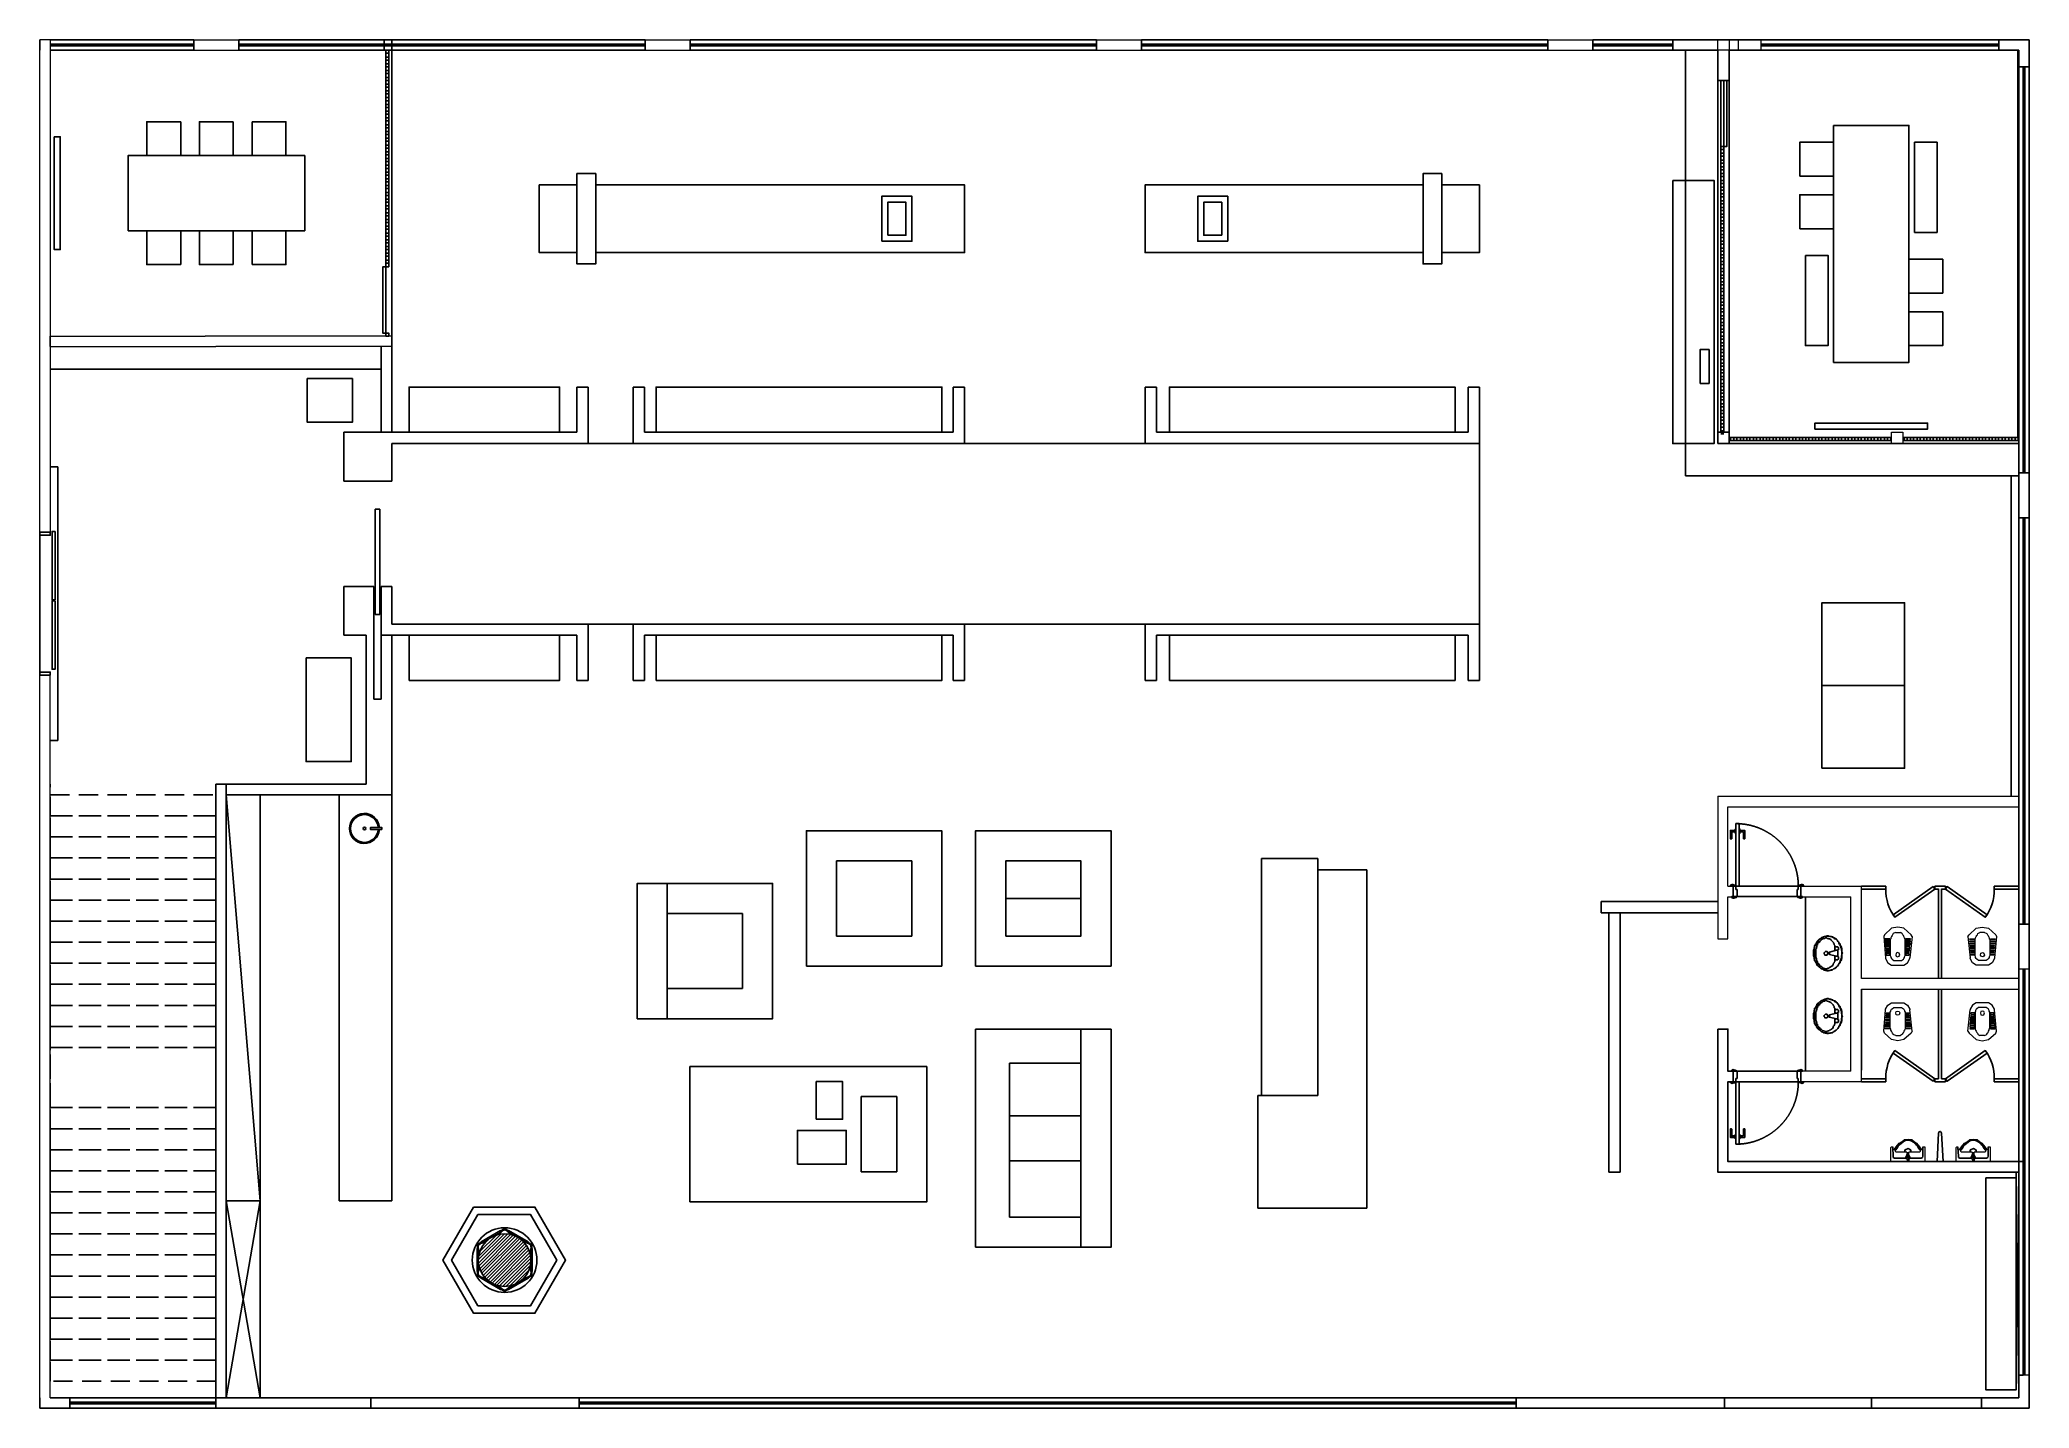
# Model space of a CAD drawing. Header units: millimetres. Extents: x 5625199 to 7433318, y -3316392 to -2552493.
# Drawn here: x 6023060 to 6049510, y -2570694 to -2552493 of the extents above; entities that cross this region are included whole.
import ezdxf

# ---------------------------------------------------------------- set-up
doc = ezdxf.new("R2010")
doc.units = ezdxf.units.MM
doc.linetypes.add('DASHEDX2', pattern=[38.1, 25.4, -12.7])
doc.linetypes.add('HIDDEN', pattern=[9.525, 6.35, -3.175])
for name, color, linetype in [('155', 155, 'Continuous'), ('250', 250, 'Continuous'), ('PL-固定家具', 155, 'Continuous'), ('PL-固定落地', 155, 'Continuous'), ('PL-新建墙体', 5, 'Continuous'), ('PL-活动家具', 15, 'Continuous'), ('PL-门', 4, 'Continuous'), ('WALL', 160, 'Continuous')]:
    doc.layers.add(name, color=color, linetype=linetype)

# ---------------------------------------------------------------- blocks, each defined once
blk = doc.blocks.new('XP-4')
at = {"color": 0, "linetype": 'Continuous'}
blk.add_lwpolyline([(0, -16), (0, 16), (-179, 16), (-179, -16)], close=True, dxfattribs=at)
blk.add_circle((-276, 0), 20.9, dxfattribs=at)
blk.add_arc((-276, 0), 240, 3.7177, 356.2823, dxfattribs=at)
at = {"color": 8}
blk.add_arc((-276, 0), 221, 3.8796, 356.1204, dxfattribs=at)
blk = doc.blocks.new('GRDRDRD')
at = {"lineweight": 9}
for points in [[(5099847, -2519310), (5099792, -2519279), (5099760, -2519231), (5099760, -2519145), (5099760, -2519066), (5099792, -2519018), (5099847, -2518987)], [(5099839, -2519073), (5099847, -2519066), (5099863, -2519058), (5099871, -2519058), (5099886, -2519050), (5100100, -2519050)], [(5099847, -2518987), (5099855, -2518987)], [(5100139, -2518955), (5099855, -2518987)], [(5100100, -2519050), (5100107, -2519050)], [(5100107, -2519050), (5100123, -2519058), (5100139, -2519066), (5100155, -2519073), (5100163, -2519081), (5100178, -2519089), (5100186, -2519097)], [(5100139, -2518955), (5100163, -2518971)], [(5100163, -2518971), (5100250, -2519066), (5100265, -2519145), (5100250, -2519231), (5100163, -2519326)], [(5099823, -2519097), (5099839, -2519073)], [(5099823, -2519200), (5099823, -2519097)], [(5099839, -2519223), (5099823, -2519200)], [(5100107, -2519247), (5100100, -2519247), (5099886, -2519247), (5099871, -2519239), (5099863, -2519239), (5099847, -2519231), (5099839, -2519223)], [(5100139, -2519334), (5099855, -2519310), (5099847, -2519310)], [(5100107, -2519239), (5100100, -2519247)], [(5100186, -2519200), (5100178, -2519208), (5100163, -2519216), (5100155, -2519223), (5100139, -2519231), (5100123, -2519239), (5100107, -2519239)], [(5100163, -2519326), (5100139, -2519334)], [(5100186, -2519097), (5100194, -2519113)], [(5100194, -2519176), (5100186, -2519200)], [(5100194, -2519176), (5100194, -2519113)]]:
    blk.add_lwpolyline(points, dxfattribs=at)
at = {"lineweight": 13}
for points in [[(5099894, -2518995), (5099910, -2518995), (5099910, -2519042), (5099894, -2519042)], [(5099926, -2518995), (5099942, -2518995), (5099942, -2519042), (5099926, -2519042)], [(5099950, -2518995), (5099965, -2518987), (5099965, -2519042), (5099950, -2519042)], [(5099981, -2518987), (5099997, -2518987), (5099997, -2519042), (5099981, -2519042)], [(5100013, -2518987), (5100021, -2518987), (5100021, -2519042), (5100013, -2519042)], [(5100052, -2519042), (5100036, -2519042), (5100036, -2518979), (5100052, -2518979)], [(5100084, -2519042), (5100068, -2519042), (5100068, -2518979), (5100084, -2518979)], [(5100107, -2519042), (5100100, -2519042), (5100100, -2518979), (5100107, -2518979)], [(5099894, -2519176), (5099878, -2519168), (5099871, -2519152), (5099878, -2519129), (5099894, -2519121), (5099918, -2519129), (5099926, -2519152), (5099918, -2519168)], [(5100084, -2519318), (5100068, -2519318), (5100068, -2519255), (5100084, -2519255)], [(5100100, -2519318), (5100100, -2519255), (5100107, -2519255), (5100107, -2519318)]]:
    blk.add_lwpolyline(points, close=True, dxfattribs=at)
for points in [[(5099894, -2519302), (5099894, -2519255), (5099910, -2519255), (5099910, -2519302)], [(5099910, -2519302), (5099894, -2519302)], [(5099926, -2519302), (5099926, -2519255), (5099942, -2519255), (5099942, -2519302)], [(5099942, -2519302), (5099926, -2519302)], [(5099950, -2519302), (5099950, -2519255), (5099965, -2519255), (5099965, -2519302)], [(5099965, -2519302), (5099950, -2519302)], [(5099981, -2519310), (5099981, -2519255), (5099997, -2519255), (5099997, -2519310)], [(5099997, -2519310), (5099981, -2519310)], [(5100013, -2519310), (5100013, -2519255), (5100021, -2519255), (5100021, -2519310)], [(5100021, -2519310), (5100013, -2519310)], [(5100036, -2519310), (5100036, -2519255), (5100052, -2519255), (5100052, -2519318), (5100036, -2519310)]]:
    blk.add_lwpolyline(points, dxfattribs=at)
blk = doc.blocks.new('SFSEEE')
at = {"lineweight": 9}
for points in [[(5103261, -2495352), (5103269, -2495352), (5103269, -2495375), (5103261, -2495375), (5103072, -2495375), (5103072, -2494925), (5103261, -2494925), (5103269, -2494933), (5103269, -2494949), (5103261, -2494949)], [(5103198, -2495139), (5103198, -2495012), (5103198, -2494989), (5103222, -2494981), (5103238, -2494973)], [(5103246, -2494949), (5103238, -2494957), (5103238, -2494965), (5103238, -2494973), (5103269, -2494996), (5103293, -2495012), (5103317, -2495036), (5103340, -2495075), (5103364, -2495107), (5103364, -2495123), (5103372, -2495154), (5103364, -2495178), (5103364, -2495202), (5103340, -2495233), (5103317, -2495265), (5103293, -2495289), (5103269, -2495304), (5103238, -2495328), (5103238, -2495336), (5103238, -2495344), (5103246, -2495352)], [(5103238, -2495328), (5103222, -2495320), (5103198, -2495312), (5103198, -2495296), (5103198, -2495162)]]:
    blk.add_lwpolyline(points, dxfattribs=at)
at = {"lineweight": 25}
for points in [[(5103261, -2494949), (5103143, -2494957), (5103127, -2494957), (5103119, -2494973), (5103119, -2495123)], [(5103222, -2494981), (5103230, -2494989), (5103261, -2495012), (5103285, -2495028), (5103301, -2495044), (5103332, -2495083), (5103348, -2495107), (5103356, -2495131), (5103356, -2495154), (5103356, -2495170), (5103348, -2495194), (5103332, -2495225), (5103301, -2495257), (5103285, -2495273), (5103261, -2495289), (5103230, -2495312), (5103222, -2495320)], [(5103072, -2495146), (5103096, -2495146), (5103104, -2495139)], [(5103104, -2495162), (5103096, -2495162), (5103072, -2495162), (5103072, -2495139)], [(5103261, -2495352), (5103143, -2495352), (5103127, -2495344), (5103119, -2495328), (5103119, -2495178)], [(5103159, -2495139), (5103159, -2495131)], [(5103159, -2495162), (5103159, -2495154)], [(5103167, -2495146), (5103175, -2495146), (5103182, -2495146)], [(5103167, -2495154), (5103175, -2495154), (5103182, -2495154)], [(5103175, -2495162), (5103175, -2495154)], [(5103182, -2495146), (5103190, -2495146), (5103190, -2495139), (5103190, -2495162), (5103190, -2495139), (5103190, -2495162), (5103182, -2495154)], [(5103198, -2495194), (5103230, -2495186), (5103246, -2495154), (5103230, -2495115), (5103198, -2495107)]]:
    blk.add_lwpolyline(points, dxfattribs=at)
for points in [[(5103072, -2495139), (5103072, -2495162), (5103072, -2495146)], [(5103127, -2495123), (5103111, -2495131), (5103104, -2495154), (5103111, -2495170), (5103127, -2495178), (5103151, -2495170), (5103159, -2495154), (5103151, -2495131)], [(5103143, -2495154), (5103135, -2495146), (5103127, -2495146), (5103119, -2495154), (5103127, -2495162), (5103135, -2495162)], [(5103175, -2495162), (5103175, -2495139), (5103167, -2495139), (5103167, -2495162)]]:
    blk.add_lwpolyline(points, close=True, dxfattribs=at)
blk = doc.blocks.new('yqd_1_900_140_ydhd1_ywsp3_45_0_0_3')
for p, q in [((-0.411, 1), (-0.461, 1)), ((-0.461, 1), (-0.461, 0.078)), ((-0.411, 0.078), (-0.411, 1)), ((-0.5, 0.078), (-0.461, 0.078)), ((-0.5, -0.078), (-0.5, 0.078)), ((-0.461, 0.078), (-0.411, 0.078)), ((-0.461, 0.078), (-0.461, 0.028)), ((-0.461, 0.028), (-0.444, 0.028)), ((-0.444, 0.028), (-0.444, -0.078)), ((0.461, 0.028), (0.444, 0.028)), ((0.444, 0.028), (0.444, -0.078)), ((0.5, 0.078), (0.461, 0.078)), ((0.461, 0.078), (0.461, 0.028)), ((0.5, -0.078), (0.5, 0.078)), ((-0.444, -0.078), (-0.5, -0.078)), ((0.444, -0.078), (0.5, -0.078))]:
    blk.add_line(p, q)
at = {"ltscale": 500}
for p, q in [((-0.5, 0.078), (0.5, 0.078)), ((-0.5, -0.078), (0.5, -0.078))]:
    blk.add_line(p, q, dxfattribs=at)
for points in [[(-0.476, 0.901), (-0.539, 0.901, 0.414214), (-0.543, 0.898), (-0.543, 0.777, 0.414214), (-0.539, 0.774), (-0.527, 0.774, 0.414214), (-0.523, 0.777), (-0.523, 0.874, -0.414214), (-0.52, 0.877), (-0.476, 0.877)], [(-0.396, 0.901), (-0.333, 0.901, -0.414214), (-0.33, 0.898), (-0.33, 0.777, -0.414214), (-0.333, 0.774), (-0.346, 0.774, -0.414214), (-0.349, 0.777), (-0.349, 0.874, 0.414214), (-0.352, 0.877), (-0.396, 0.877)]]:
    blk.add_lwpolyline(points, format="xyb")
for points in [[(-0.471, 0.872), (-0.471, 0.906), (-0.476, 0.906), (-0.476, 0.872)], [(-0.461, 0.858), (-0.461, 0.92), (-0.471, 0.92), (-0.471, 0.858)], [(-0.411, 0.858), (-0.411, 0.92), (-0.402, 0.92), (-0.402, 0.858)], [(-0.402, 0.872), (-0.402, 0.906), (-0.396, 0.906), (-0.396, 0.872)]]:
    blk.add_lwpolyline(points, close=True)
at = {"lineweight": -3}
for points in [[(-0.539, 0.091), (-0.539, 0.078), (-0.472, 0.078), (-0.472, 0.093), (-0.476, 0.093, -1), (-0.483, 0.093, -0.128551), (-0.507, 0.099, 0.3547), (-0.528, 0.097), (-0.533, 0.097, -0.414214), (-0.539, 0.091)], [(0.539, 0.091), (0.539, 0.078), (0.472, 0.078), (0.472, 0.093), (0.476, 0.093, 1), (0.483, 0.093, 0.128551), (0.507, 0.099, -0.3547), (0.528, 0.097), (0.533, 0.097, 0.414214), (0.539, 0.091)], [(-0.522, -0.091), (-0.522, -0.078), (-0.456, -0.078), (-0.456, -0.093), (-0.459, -0.093, 1), (-0.467, -0.093, 0.128551), (-0.49, -0.099, -0.3547), (-0.511, -0.097), (-0.517, -0.097, 0.414214), (-0.522, -0.091)], [(0.522, -0.091), (0.522, -0.078), (0.456, -0.078), (0.456, -0.093), (0.459, -0.093, -1), (0.467, -0.093, -0.128551), (0.49, -0.099, 0.3547), (0.511, -0.097), (0.517, -0.097, -0.414214), (0.522, -0.091)]]:
    blk.add_lwpolyline(points, format="xyb", dxfattribs=at)
at = {"color": 250, "linetype": 'HIDDEN', "ltscale": 15}
blk.add_arc((-0.461, 0.078), 0.922, 0, 90, dxfattribs=at)
blk = doc.blocks.new('TFHFTTT')
at = {"lineweight": 9}
for points in [[(5099464, -2521138), (5099464, -2521146), (5099456, -2521161), (5099456, -2521169), (5099456, -2521185), (5099456, -2521201), (5099456, -2521209), (5099448, -2521225)], [(5099511, -2521059), (5099504, -2521067), (5099496, -2521083), (5099488, -2521090), (5099480, -2521098), (5099480, -2521114), (5099472, -2521122), (5099464, -2521138)], [(5099575, -2521011), (5099567, -2521011), (5099551, -2521019), (5099543, -2521027), (5099535, -2521035), (5099527, -2521043), (5099519, -2521051), (5099511, -2521059)], [(5099646, -2520988), (5099638, -2520988), (5099622, -2520996), (5099614, -2520996), (5099606, -2520996), (5099590, -2521004), (5099582, -2521004), (5099575, -2521011)], [(5099717, -2521011), (5099701, -2521004), (5099693, -2521004), (5099685, -2520996), (5099677, -2520996), (5099669, -2520996), (5099654, -2520988), (5099646, -2520988)], [(5099780, -2521059), (5099772, -2521051), (5099764, -2521043), (5099756, -2521035), (5099740, -2521027), (5099732, -2521019), (5099725, -2521011), (5099717, -2521011)], [(5099819, -2521138), (5099819, -2521122), (5099811, -2521114), (5099804, -2521098), (5099796, -2521090), (5099796, -2521083), (5099788, -2521067), (5099780, -2521059)], [(5099835, -2521225), (5099835, -2521209), (5099835, -2521201), (5099835, -2521185), (5099827, -2521169), (5099827, -2521161), (5099827, -2521146), (5099819, -2521138)], [(5099448, -2521225), (5099456, -2521240), (5099456, -2521248), (5099456, -2521264), (5099456, -2521280), (5099456, -2521288), (5099464, -2521304), (5099464, -2521311)], [(5099464, -2521311), (5099472, -2521327), (5099480, -2521335), (5099480, -2521351), (5099488, -2521359), (5099496, -2521367), (5099504, -2521383), (5099511, -2521390)], [(5099511, -2521390), (5099519, -2521398), (5099527, -2521406), (5099535, -2521414), (5099543, -2521422), (5099551, -2521430), (5099567, -2521438), (5099575, -2521438)], [(5099575, -2521438), (5099582, -2521446), (5099590, -2521454), (5099606, -2521454), (5099614, -2521454), (5099622, -2521454), (5099638, -2521461), (5099646, -2521461)], [(5099646, -2521461), (5099654, -2521461), (5099669, -2521454), (5099677, -2521454), (5099685, -2521454), (5099693, -2521454), (5099701, -2521446), (5099717, -2521438)], [(5099717, -2521438), (5099725, -2521438), (5099732, -2521430), (5099740, -2521422), (5099756, -2521414), (5099764, -2521406), (5099772, -2521398), (5099780, -2521390)], [(5099780, -2521390), (5099788, -2521383), (5099796, -2521367), (5099796, -2521359), (5099804, -2521351), (5099811, -2521335), (5099819, -2521327), (5099819, -2521311)], [(5099819, -2521311), (5099827, -2521304), (5099827, -2521288), (5099827, -2521280), (5099835, -2521264), (5099835, -2521248), (5099835, -2521240), (5099835, -2521225)], [(5099464, -2521973), (5099464, -2521981), (5099456, -2521997), (5099456, -2522004), (5099456, -2522020), (5099456, -2522036), (5099456, -2522044), (5099448, -2522060)], [(5099511, -2521894), (5099504, -2521902), (5099496, -2521918), (5099488, -2521925), (5099480, -2521933), (5099480, -2521949), (5099472, -2521957), (5099464, -2521973)], [(5099575, -2521847), (5099567, -2521847), (5099551, -2521854), (5099543, -2521862), (5099535, -2521870), (5099527, -2521878), (5099519, -2521886), (5099511, -2521894)], [(5099646, -2521823), (5099638, -2521823), (5099622, -2521831), (5099614, -2521831), (5099606, -2521831), (5099590, -2521839), (5099582, -2521839), (5099575, -2521847)], [(5099717, -2521847), (5099701, -2521839), (5099693, -2521839), (5099685, -2521831), (5099677, -2521831), (5099669, -2521831), (5099654, -2521823), (5099646, -2521823)], [(5099780, -2521894), (5099772, -2521886), (5099764, -2521878), (5099756, -2521870), (5099740, -2521862), (5099732, -2521854), (5099725, -2521847), (5099717, -2521847)], [(5099819, -2521973), (5099819, -2521957), (5099811, -2521949), (5099804, -2521933), (5099796, -2521925), (5099796, -2521918), (5099788, -2521902), (5099780, -2521894)], [(5099835, -2522060), (5099835, -2522044), (5099835, -2522036), (5099835, -2522020), (5099827, -2522004), (5099827, -2521997), (5099827, -2521981), (5099819, -2521973)], [(5099448, -2522060), (5099456, -2522075), (5099456, -2522083), (5099456, -2522099), (5099456, -2522115), (5099456, -2522123), (5099464, -2522139), (5099464, -2522147)], [(5099464, -2522147), (5099472, -2522162), (5099480, -2522170), (5099480, -2522186), (5099488, -2522194), (5099496, -2522202), (5099504, -2522218), (5099511, -2522225)], [(5099511, -2522225), (5099519, -2522233), (5099527, -2522241), (5099535, -2522249), (5099543, -2522257), (5099551, -2522265), (5099567, -2522273), (5099575, -2522273)], [(5099717, -2522273), (5099725, -2522273), (5099732, -2522265), (5099740, -2522257), (5099756, -2522249), (5099764, -2522241), (5099772, -2522233), (5099780, -2522225)], [(5099780, -2522225), (5099788, -2522218), (5099796, -2522202), (5099796, -2522194), (5099804, -2522186), (5099811, -2522170), (5099819, -2522162), (5099819, -2522147)], [(5099819, -2522147), (5099827, -2522139), (5099827, -2522123), (5099827, -2522115), (5099835, -2522099), (5099835, -2522083), (5099835, -2522075), (5099835, -2522060)], [(5099575, -2522273), (5099582, -2522281), (5099590, -2522289), (5099606, -2522289), (5099614, -2522289), (5099622, -2522289), (5099638, -2522297), (5099646, -2522297)], [(5099646, -2522297), (5099654, -2522297), (5099669, -2522289), (5099677, -2522289), (5099685, -2522289), (5099693, -2522289), (5099701, -2522281), (5099717, -2522273)]]:
    blk.add_lwpolyline(points, dxfattribs=at)
at = {"lineweight": 25}
for points in [[(5099472, -2521138), (5099472, -2521146), (5099464, -2521161), (5099464, -2521177), (5099464, -2521185), (5099456, -2521201), (5099456, -2521209), (5099456, -2521225)], [(5099511, -2521067), (5099504, -2521075), (5099496, -2521083), (5099496, -2521090), (5099488, -2521106), (5099480, -2521114), (5099480, -2521122), (5099472, -2521138)], [(5099575, -2521011), (5099567, -2521019), (5099559, -2521027), (5099551, -2521035), (5099535, -2521035), (5099527, -2521043), (5099519, -2521051), (5099511, -2521067)], [(5099511, -2521185), (5099511, -2521264)], [(5099527, -2521185), (5099622, -2521209), (5099622, -2521240), (5099527, -2521264)], [(5099567, -2521090), (5099559, -2521098), (5099559, -2521106), (5099559, -2521114), (5099551, -2521122), (5099551, -2521130), (5099551, -2521193)], [(5099622, -2521414), (5099630, -2521422), (5099638, -2521422), (5099646, -2521422), (5099654, -2521430), (5099661, -2521430), (5099669, -2521430), (5099677, -2521430), (5099685, -2521430), (5099693, -2521422), (5099701, -2521422), (5099709, -2521422), (5099717, -2521414), (5099725, -2521406), (5099732, -2521398), (5099740, -2521398), (5099748, -2521390), (5099756, -2521375), (5099764, -2521367), (5099772, -2521359), (5099780, -2521351), (5099780, -2521335), (5099788, -2521327), (5099788, -2521319), (5099796, -2521304), (5099796, -2521296), (5099804, -2521280), (5099804, -2521264), (5099804, -2521256), (5099804, -2521240), (5099804, -2521225), (5099804, -2521209), (5099804, -2521201), (5099804, -2521185), (5099804, -2521169), (5099796, -2521161), (5099796, -2521146), (5099788, -2521138), (5099788, -2521122), (5099780, -2521114), (5099780, -2521098), (5099772, -2521090), (5099764, -2521083), (5099756, -2521075), (5099748, -2521067), (5099740, -2521059), (5099732, -2521051), (5099725, -2521043), (5099717, -2521035), (5099709, -2521035), (5099701, -2521027), (5099693, -2521027), (5099685, -2521027), (5099677, -2521019), (5099669, -2521019), (5099661, -2521019), (5099654, -2521027), (5099646, -2521027), (5099638, -2521027), (5099630, -2521035), (5099622, -2521035), (5099606, -2521043), (5099598, -2521051), (5099590, -2521059), (5099582, -2521067), (5099575, -2521075), (5099567, -2521083), (5099567, -2521090)], [(5099646, -2520996), (5099638, -2520996), (5099630, -2520996), (5099614, -2521004), (5099606, -2521004), (5099598, -2521004), (5099582, -2521011), (5099575, -2521011)], [(5099709, -2521011), (5099701, -2521011), (5099693, -2521004), (5099685, -2521004), (5099677, -2521004), (5099669, -2520996), (5099654, -2520996), (5099646, -2520996)], [(5099772, -2521067), (5099764, -2521051), (5099756, -2521043), (5099748, -2521035), (5099740, -2521035), (5099732, -2521027), (5099725, -2521019), (5099709, -2521011)], [(5099819, -2521138), (5099811, -2521122), (5099804, -2521114), (5099804, -2521106), (5099796, -2521090), (5099788, -2521083), (5099780, -2521075), (5099772, -2521067)], [(5099827, -2521225), (5099827, -2521209), (5099827, -2521201), (5099827, -2521185), (5099827, -2521177), (5099819, -2521161), (5099819, -2521146), (5099819, -2521138)], [(5099456, -2521225), (5099456, -2521240), (5099456, -2521248), (5099464, -2521264), (5099464, -2521280), (5099464, -2521288), (5099472, -2521304), (5099472, -2521311)], [(5099472, -2521311), (5099480, -2521327), (5099480, -2521335), (5099488, -2521351), (5099496, -2521359), (5099496, -2521367), (5099504, -2521375), (5099511, -2521390)], [(5099511, -2521390), (5099519, -2521398), (5099527, -2521406), (5099535, -2521414), (5099551, -2521422), (5099559, -2521430), (5099567, -2521430), (5099575, -2521438)], [(5099551, -2521256), (5099551, -2521319), (5099551, -2521327), (5099551, -2521335), (5099559, -2521343), (5099559, -2521351), (5099567, -2521359), (5099575, -2521367), (5099575, -2521375), (5099582, -2521390), (5099590, -2521398), (5099598, -2521398), (5099606, -2521406), (5099622, -2521414)], [(5099575, -2521438), (5099582, -2521446), (5099598, -2521446), (5099606, -2521446), (5099614, -2521454), (5099630, -2521454), (5099638, -2521454), (5099646, -2521454)], [(5099646, -2521454), (5099654, -2521454), (5099669, -2521454), (5099677, -2521454), (5099685, -2521446), (5099693, -2521446), (5099701, -2521446), (5099709, -2521438)], [(5099709, -2521438), (5099725, -2521430), (5099732, -2521430), (5099740, -2521422), (5099748, -2521414), (5099756, -2521406), (5099764, -2521398), (5099772, -2521390)], [(5099772, -2521390), (5099780, -2521375), (5099788, -2521367), (5099796, -2521359), (5099804, -2521351), (5099804, -2521335), (5099811, -2521327), (5099819, -2521311)], [(5099819, -2521311), (5099819, -2521304), (5099819, -2521288), (5099827, -2521280), (5099827, -2521264), (5099827, -2521248), (5099827, -2521240), (5099827, -2521225)], [(5099472, -2521973), (5099472, -2521981), (5099464, -2521997), (5099464, -2522012), (5099464, -2522020), (5099456, -2522036), (5099456, -2522044), (5099456, -2522060)], [(5099511, -2521902), (5099504, -2521910), (5099496, -2521918), (5099496, -2521925), (5099488, -2521941), (5099480, -2521949), (5099480, -2521957), (5099472, -2521973)], [(5099575, -2521847), (5099567, -2521854), (5099559, -2521862), (5099551, -2521870), (5099535, -2521870), (5099527, -2521878), (5099519, -2521886), (5099511, -2521902)], [(5099567, -2521925), (5099559, -2521933), (5099559, -2521941), (5099559, -2521949), (5099551, -2521957), (5099551, -2521965), (5099551, -2522028)], [(5099622, -2522249), (5099630, -2522257), (5099638, -2522257), (5099646, -2522257), (5099654, -2522265), (5099661, -2522265), (5099669, -2522265), (5099677, -2522265), (5099685, -2522265), (5099693, -2522257), (5099701, -2522257), (5099709, -2522257), (5099717, -2522249), (5099725, -2522241), (5099732, -2522233), (5099740, -2522233), (5099748, -2522225), (5099756, -2522210), (5099764, -2522202), (5099772, -2522194), (5099780, -2522186), (5099780, -2522170), (5099788, -2522162), (5099788, -2522154), (5099796, -2522139), (5099796, -2522131), (5099804, -2522115), (5099804, -2522099), (5099804, -2522091), (5099804, -2522075), (5099804, -2522060), (5099804, -2522044), (5099804, -2522036), (5099804, -2522020), (5099804, -2522004), (5099796, -2521997), (5099796, -2521981), (5099788, -2521973), (5099788, -2521957), (5099780, -2521949), (5099780, -2521933), (5099772, -2521925), (5099764, -2521918), (5099756, -2521910), (5099748, -2521902), (5099740, -2521894), (5099732, -2521886), (5099725, -2521878), (5099717, -2521870), (5099709, -2521870), (5099701, -2521862), (5099693, -2521862), (5099685, -2521862), (5099677, -2521854), (5099669, -2521854), (5099661, -2521854), (5099654, -2521862), (5099646, -2521862), (5099638, -2521862), (5099630, -2521870), (5099622, -2521870), (5099606, -2521878), (5099598, -2521886), (5099590, -2521894), (5099582, -2521902), (5099575, -2521910), (5099567, -2521918), (5099567, -2521925)], [(5099646, -2521831), (5099638, -2521831), (5099630, -2521831), (5099614, -2521839), (5099606, -2521839), (5099598, -2521839), (5099582, -2521847), (5099575, -2521847)], [(5099709, -2521847), (5099701, -2521847), (5099693, -2521839), (5099685, -2521839), (5099677, -2521839), (5099669, -2521831), (5099654, -2521831), (5099646, -2521831)], [(5099772, -2521902), (5099764, -2521886), (5099756, -2521878), (5099748, -2521870), (5099740, -2521870), (5099732, -2521862), (5099725, -2521854), (5099709, -2521847)], [(5099819, -2521973), (5099811, -2521957), (5099804, -2521949), (5099804, -2521941), (5099796, -2521925), (5099788, -2521918), (5099780, -2521910), (5099772, -2521902)], [(5099827, -2522060), (5099827, -2522044), (5099827, -2522036), (5099827, -2522020), (5099827, -2522012), (5099819, -2521997), (5099819, -2521981), (5099819, -2521973)], [(5099456, -2522060), (5099456, -2522075), (5099456, -2522083), (5099464, -2522099), (5099464, -2522115), (5099464, -2522123), (5099472, -2522139), (5099472, -2522147)], [(5099472, -2522147), (5099480, -2522162), (5099480, -2522170), (5099488, -2522186), (5099496, -2522194), (5099496, -2522202), (5099504, -2522210), (5099511, -2522225)], [(5099511, -2522020), (5099511, -2522099)], [(5099511, -2522225), (5099519, -2522233), (5099527, -2522241), (5099535, -2522249), (5099551, -2522257), (5099559, -2522265), (5099567, -2522265), (5099575, -2522273)], [(5099527, -2522020), (5099622, -2522044), (5099622, -2522075), (5099527, -2522099)], [(5099551, -2522091), (5099551, -2522154), (5099551, -2522162), (5099551, -2522170), (5099559, -2522178), (5099559, -2522186), (5099567, -2522194), (5099575, -2522202), (5099575, -2522210), (5099582, -2522225), (5099590, -2522233), (5099598, -2522233), (5099606, -2522241), (5099622, -2522249)], [(5099709, -2522273), (5099725, -2522265), (5099732, -2522265), (5099740, -2522257), (5099748, -2522249), (5099756, -2522241), (5099764, -2522233), (5099772, -2522225)], [(5099772, -2522225), (5099780, -2522210), (5099788, -2522202), (5099796, -2522194), (5099804, -2522186), (5099804, -2522170), (5099811, -2522162), (5099819, -2522147)], [(5099819, -2522147), (5099819, -2522139), (5099819, -2522123), (5099827, -2522115), (5099827, -2522099), (5099827, -2522083), (5099827, -2522075), (5099827, -2522060)], [(5099575, -2522273), (5099582, -2522281), (5099598, -2522281), (5099606, -2522281), (5099614, -2522289), (5099630, -2522289), (5099638, -2522289), (5099646, -2522289)], [(5099646, -2522289), (5099654, -2522289), (5099669, -2522289), (5099677, -2522289), (5099685, -2522281), (5099693, -2522281), (5099701, -2522281), (5099709, -2522273)]]:
    blk.add_lwpolyline(points, dxfattribs=at)
for points in [[(5099504, -2521161), (5099504, -2521169), (5099504, -2521177), (5099511, -2521177), (5099511, -2521185), (5099519, -2521185), (5099527, -2521185), (5099535, -2521185), (5099543, -2521185), (5099543, -2521177), (5099551, -2521169), (5099551, -2521161), (5099551, -2521154), (5099543, -2521146), (5099543, -2521138), (5099535, -2521138), (5099527, -2521138), (5099519, -2521138), (5099511, -2521138), (5099511, -2521146), (5099504, -2521146), (5099504, -2521154)], [(5099504, -2521288), (5099504, -2521296), (5099504, -2521304), (5099511, -2521304), (5099511, -2521311), (5099519, -2521311), (5099527, -2521311), (5099535, -2521311), (5099543, -2521311), (5099543, -2521304), (5099551, -2521296), (5099551, -2521288), (5099551, -2521280), (5099543, -2521272), (5099535, -2521264), (5099527, -2521264), (5099519, -2521264), (5099511, -2521264), (5099511, -2521272), (5099504, -2521272), (5099504, -2521280)], [(5099646, -2521225), (5099646, -2521233), (5099646, -2521240), (5099654, -2521240), (5099654, -2521248), (5099661, -2521248), (5099669, -2521248), (5099677, -2521248), (5099685, -2521248), (5099685, -2521240), (5099693, -2521233), (5099693, -2521225), (5099693, -2521217), (5099685, -2521209), (5099677, -2521201), (5099669, -2521201), (5099661, -2521201), (5099654, -2521201), (5099654, -2521209), (5099646, -2521209), (5099646, -2521217)], [(5099504, -2521997), (5099504, -2522004), (5099504, -2522012), (5099511, -2522012), (5099511, -2522020), (5099519, -2522020), (5099527, -2522020), (5099535, -2522020), (5099543, -2522020), (5099543, -2522012), (5099551, -2522004), (5099551, -2521997), (5099551, -2521989), (5099543, -2521981), (5099543, -2521973), (5099535, -2521973), (5099527, -2521973), (5099519, -2521973), (5099511, -2521973), (5099511, -2521981), (5099504, -2521981), (5099504, -2521989)], [(5099504, -2522123), (5099504, -2522131), (5099504, -2522139), (5099511, -2522139), (5099511, -2522147), (5099519, -2522147), (5099527, -2522147), (5099535, -2522147), (5099543, -2522147), (5099543, -2522139), (5099551, -2522131), (5099551, -2522123), (5099551, -2522115), (5099543, -2522107), (5099535, -2522099), (5099527, -2522099), (5099519, -2522099), (5099511, -2522099), (5099511, -2522107), (5099504, -2522107), (5099504, -2522115)], [(5099646, -2522060), (5099646, -2522068), (5099646, -2522075), (5099654, -2522075), (5099654, -2522083), (5099661, -2522083), (5099669, -2522083), (5099677, -2522083), (5099685, -2522083), (5099685, -2522075), (5099693, -2522068), (5099693, -2522060), (5099693, -2522052), (5099685, -2522044), (5099677, -2522036), (5099669, -2522036), (5099661, -2522036), (5099654, -2522036), (5099654, -2522044), (5099646, -2522044), (5099646, -2522052)]]:
    blk.add_lwpolyline(points, close=True, dxfattribs=at)

msp = doc.modelspace()

# ---------------------------------------------------------------- hatches: boundary and pattern name
at = {"layer": 'PL-新建墙体'}
h = msp.add_hatch(dxfattribs=at)
h.set_pattern_fill('ANSI31', color=251, scale=10)
h.set_pattern_definition([(45, (395753.802, -389933.912), (-22.4506403, 22.4506403), [])])
h.paths.add_polyline_path([(6029590.35, -2568723.64, 1), (6028890.35, -2568723.64, 1)])

# ---------------------------------------------------------------- linework, layer by layer
at = {"color": 255, "ltscale": 500}
for p, q in [((6023060.24, -2552633.47), (6023060.24, -2552493.47)), ((6045940.34, -2552493.47), (6045640.34, -2552493.47)), ((6045640.34, -2552633.47), (6045940.34, -2552633.47)), ((6049108.25, -2552493.47), (6049509.94, -2552493.47)), ((6049108.25, -2552633.47), (6049369.93, -2552633.47)), ((6049369.92, -2552853.64), (6049369.93, -2552633.47)), ((6049509.94, -2552493.47), (6049509.92, -2552853.64)), ((6049369.92, -2552853.64), (6049509.92, -2552853.64)), ((6023200.34, -2556573.47), (6023200.34, -2556433.47)), ((6049369.92, -2558253.64), (6049509.92, -2558253.64)), ((6049369.92, -2558853.64), (6049509.92, -2558853.64)), ((6045575.01, -2563748.72), (6045575.01, -2563890.83)), ((6046475.02, -2563748.72), (6046475.02, -2563890.83)), ((6049369.92, -2564253.64), (6049509.92, -2564253.64)), ((6045575.01, -2566351.89), (6045575.01, -2566211.89)), ((6045575.01, -2566211.89), (6045575.01, -2566351.89)), ((6046475.02, -2566211.89), (6046475.02, -2566351.89)), ((6047414.93, -2570553.64), (6047414.93, -2570693.64)), ((6048874.12, -2570553.64), (6048874.12, -2570693.64))]:
    msp.add_line(p, q, dxfattribs=at)
at = {"lineweight": 18}
for p, q in [((6023200.34, -2552493.47), (6023060.24, -2552493.47)), ((6023060.24, -2559043.95), (6023060.24, -2552633.47)), ((6023200.34, -2552493.47), (6023200.34, -2556433.47)), ((6023200.34, -2556573.47), (6023200.34, -2559043.95)), ((6023060.24, -2570553.64), (6023060.24, -2560943.95)), ((6023200.35, -2570553.64), (6023200.34, -2560943.95)), ((6027740.56, -2562533.68), (6025540.35, -2562533.68))]:
    msp.add_line(p, q, dxfattribs=at)
at = {"color": 250, "ltscale": 500}
for p, q in [((6023200.34, -2552493.47), (6025108.25, -2552493.47)), ((6023200.34, -2552633.47), (6025108.25, -2552633.47)), ((6025708.25, -2552493.47), (6031108.25, -2552493.47)), ((6025708.25, -2552633.47), (6031108.25, -2552633.47)), ((6031708.25, -2552493.47), (6037108.25, -2552493.47)), ((6031708.25, -2552633.47), (6037108.25, -2552633.47)), ((6037708.25, -2552493.47), (6043108.25, -2552493.47)), ((6037708.25, -2552633.47), (6043108.25, -2552633.47)), ((6043708.25, -2552493.47), (6044769.76, -2552493.47)), ((6043708.25, -2552633.47), (6044769.76, -2552633.47)), ((6045940.34, -2552493.47), (6049108.25, -2552493.47)), ((6045940.34, -2552633.47), (6049108.25, -2552633.47)), ((6049369.92, -2552853.64), (6049369.92, -2556021.55)), ((6049369.92, -2552853.64), (6049369.92, -2558253.64)), ((6049509.92, -2552853.64), (6049509.92, -2558253.64)), ((6049369.92, -2564253.64), (6049369.92, -2558853.64)), ((6049509.92, -2564253.64), (6049509.92, -2558853.64)), ((6023060.24, -2559083.95), (6023060.24, -2560903.95)), ((6049369.92, -2564853.82), (6049369.92, -2570253.82)), ((6049509.92, -2564853.82), (6049509.92, -2570253.82)), ((6023459.92, -2570553.64), (6025400.35, -2570553.64)), ((6030233.07, -2570553.64), (6042687.18, -2570553.64)), ((6023459.92, -2570693.64), (6025400.35, -2570693.64)), ((6030233.07, -2570693.64), (6042687.18, -2570693.64))]:
    msp.add_line(p, q, dxfattribs=at)
at = {"color": 3, "ltscale": 500}
for p, q in [((6023200.34, -2552553.47), (6025108.25, -2552553.47)), ((6023200.34, -2552573.47), (6025108.25, -2552573.47)), ((6025708.25, -2552553.47), (6031108.25, -2552553.47)), ((6025708.25, -2552573.47), (6031108.25, -2552573.47)), ((6031708.25, -2552553.47), (6037108.25, -2552553.47)), ((6031708.25, -2552573.47), (6037108.25, -2552573.47)), ((6037708.25, -2552553.47), (6043108.25, -2552553.47)), ((6037708.25, -2552573.47), (6043108.25, -2552573.47)), ((6043708.25, -2552553.47), (6044769.76, -2552553.47)), ((6043708.25, -2552573.47), (6044769.76, -2552573.47)), ((6045940.34, -2552553.47), (6049108.25, -2552553.47)), ((6045940.34, -2552573.47), (6049108.25, -2552573.47)), ((6049429.92, -2552853.64), (6049429.92, -2558253.64)), ((6049449.92, -2552853.64), (6049449.92, -2558253.64)), ((6049429.92, -2564253.64), (6049429.92, -2558853.64)), ((6049449.92, -2564253.64), (6049449.92, -2558853.64)), ((6049429.92, -2564853.82), (6049429.92, -2570253.82)), ((6049449.92, -2564853.82), (6049449.92, -2570253.82)), ((6023459.92, -2570613.64), (6025400.35, -2570613.64)), ((6023459.92, -2570633.64), (6025400.35, -2570633.64)), ((6030233.07, -2570613.64), (6042687.18, -2570613.64)), ((6030233.07, -2570633.64), (6042687.18, -2570633.64))]:
    msp.add_line(p, q, dxfattribs=at)
at = {"color": 255}
for p, q in [((6025108.25, -2552633.47), (6025108.25, -2552493.47)), ((6025708.25, -2552633.47), (6025708.25, -2552493.47)), ((6031108.25, -2552633.47), (6031108.25, -2552493.47)), ((6031708.25, -2552633.47), (6031708.25, -2552493.47)), ((6037108.25, -2552633.47), (6037108.25, -2552493.47)), ((6037708.25, -2552633.47), (6037708.25, -2552493.47)), ((6043108.25, -2552633.47), (6043108.25, -2552493.47)), ((6043708.25, -2552633.47), (6043708.25, -2552493.47)), ((6049108.25, -2552633.47), (6049108.25, -2552493.47)), ((6023459.92, -2570553.64), (6023459.92, -2570693.64)), ((6025400.35, -2570553.64), (6025400.35, -2570693.64))]:
    msp.add_line(p, q, dxfattribs=at)
at = {"color": 255, "lineweight": 9}
for p, q in [((6025108.25, -2552493.47), (6025708.25, -2552493.47)), ((6025108.25, -2552633.47), (6025708.25, -2552633.47)), ((6031108.25, -2552493.47), (6031708.25, -2552493.47)), ((6031108.25, -2552633.47), (6031708.25, -2552633.47)), ((6037108.25, -2552493.47), (6037708.25, -2552493.47)), ((6037108.25, -2552633.47), (6037708.25, -2552633.47)), ((6043108.25, -2552493.47), (6043708.25, -2552493.47)), ((6043108.25, -2552633.47), (6043708.25, -2552633.47)), ((6045640.34, -2552493.47), (6045640.34, -2552633.47)), ((6045940.34, -2552493.47), (6045940.34, -2552633.47)), ((6047280.29, -2564980.31), (6047280.29, -2563780.3)), ((6049509.94, -2564853.82), (6049369.92, -2564853.82)), ((6047280.29, -2565122.41), (6047280.29, -2566196.1)), ((6049509.94, -2570253.86), (6049369.94, -2570253.86)), ((6047414.93, -2570553.64), (6045460.35, -2570553.64)), ((6047414.93, -2570693.64), (6047414.92, -2570693.64))]:
    msp.add_line(p, q, dxfattribs=at)
at = {"lineweight": 9}
for p, q in [((6023200.34, -2556433.47), (6025260.35, -2556433.47)), ((6023200.34, -2556573.47), (6025400.35, -2556573.47)), ((6027740.37, -2556433.47), (6025260.35, -2556433.47)), ((6025260.35, -2556433.47), (6025260.35, -2556433.47)), ((6027740.37, -2556573.47), (6025400.35, -2556573.47))]:
    msp.add_line(p, q, dxfattribs=at)
at = {"ltscale": 500}
for p, q in [((6027600.37, -2557713.57), (6027600.37, -2556573.47)), ((6027740.37, -2557713.57), (6027740.37, -2556433.47)), ((6049369.92, -2558253.64), (6049369.92, -2558853.64)), ((6049369.92, -2558853.64), (6049369.92, -2558298.57)), ((6049509.92, -2558253.64), (6049509.92, -2558853.64)), ((6049509.92, -2558853.64), (6049509.92, -2558253.64)), ((6023060.24, -2559043.95), (6023200.34, -2559043.95)), ((6023060.24, -2560943.95), (6023200.34, -2560943.95)), ((6025540.35, -2562533.68), (6025540.35, -2562394.05)), ((6049369.92, -2564853.82), (6049369.92, -2564253.64)), ((6049509.92, -2564853.82), (6049509.92, -2564253.64)), ((6049369.94, -2570253.86), (6049369.94, -2570553.64)), ((6049509.94, -2570253.86), (6049509.94, -2570693.64)), ((6023060.24, -2570553.64), (6023060.24, -2570693.64)), ((6023459.92, -2570553.64), (6023200.35, -2570553.64)), ((6027460.35, -2570553.64), (6025400.35, -2570553.64)), ((6047414.93, -2570553.64), (6045460.35, -2570553.64)), ((6049369.94, -2570553.64), (6048874.12, -2570553.64)), ((6023459.92, -2570693.64), (6023060.24, -2570693.64)), ((6027460.35, -2570693.64), (6025400.35, -2570693.64)), ((6047414.93, -2570693.64), (6045460.35, -2570693.64)), ((6049509.94, -2570693.64), (6048874.12, -2570693.64))]:
    msp.add_line(p, q, dxfattribs=at)
at = {"color": 255, "linetype": 'DASHEDX2', "ltscale": 10}
msp.add_line((6023200.34, -2570053.64), (6023200.34, -2562394.62), dxfattribs=at)
at = {"color": 255, "lineweight": 18}
for p, q in [((6023200.34, -2567833.06), (6023200.34, -2562394.62)), ((6045369.75, -2562553.71), (6049369.93, -2562553.71)), ((6045369.75, -2562553.71), (6045369.75, -2564451.36)), ((6045503.96, -2563748.72), (6045503.96, -2562693.82)), ((6045503.96, -2562693.82), (6049369.93, -2562693.82)), ((6045503.96, -2563748.72), (6045575.01, -2563748.72)), ((6046475.02, -2563748.72), (6047280.29, -2563748.72)), ((6047280.29, -2564980.31), (6047280.29, -2563748.72)), ((6045503.96, -2564451.36), (6045503.96, -2563890.82)), ((6045503.96, -2563890.83), (6045575.01, -2563890.83)), ((6046475.02, -2563890.83), (6047138.18, -2563890.83)), ((6047138.18, -2566211.89), (6047138.18, -2563890.83)), ((6045369.75, -2564451.36), (6045503.96, -2564451.36)), ((6049369.93, -2564980.31), (6047280.29, -2564980.31)), ((6047280.29, -2566354), (6047280.29, -2565122.41)), ((6047280.29, -2565122.41), (6049369.93, -2565122.41)), ((6045369.75, -2567554.01), (6045369.75, -2565651.36)), ((6045369.75, -2565651.36), (6045503.96, -2565651.36)), ((6045503.96, -2566211.89), (6045503.96, -2565651.36)), ((6045575.01, -2566211.89), (6045503.96, -2566211.89)), ((6045575.01, -2566351.89), (6045503.96, -2566351.89)), ((6045503.96, -2567413.9), (6045503.96, -2566351.89)), ((6047138.18, -2566211.89), (6046475.02, -2566211.89)), ((6047280.29, -2566351.89), (6046475.02, -2566351.89)), ((6049369.93, -2567413.9), (6045503.96, -2567413.9)), ((6049369.93, -2567554.01), (6045369.75, -2567554.01))]:
    msp.add_line(p, q, dxfattribs=at)
for p, q in [((6025400.35, -2570553.64), (6025400.35, -2562394.05)), ((6025540.35, -2570553.64), (6025540.35, -2562533.68)), ((6027460.35, -2570693.64), (6027460.35, -2570553.64)), ((6045460.35, -2570693.64), (6045460.35, -2570553.64))]:
    msp.add_line(p, q)
at = {"color": 255, "lineweight": 9}
for points in [[(6045519.76, -2552633.47), (6045369.76, -2552633.47), (6045369.76, -2552493.47), (6045519.76, -2552493.47)], [(6045369.76, -2557713.57), (6045519.76, -2557713.57), (6045519.76, -2557863.57), (6045369.76, -2557863.57)], [(6047679.76, -2557713.57), (6047829.76, -2557713.57), (6047829.76, -2557863.57), (6047679.76, -2557863.57)]]:
    msp.add_lwpolyline(points, close=True, dxfattribs=at)
at = {"ltscale": 500}
for points in [[(6023060.24, -2559043.95), (6023060.24, -2559083.95), (6023200.24, -2559083.95), (6023200.24, -2559043.95)], [(6023060.24, -2560943.95), (6023060.24, -2560903.95), (6023200.24, -2560903.95), (6023200.24, -2560943.95)]]:
    msp.add_lwpolyline(points, dxfattribs=at)
at = {"color": 250, "linetype": 'DASHEDX2', "ltscale": 10}
for points in [[(6023200.34, -2562535.64), (6025400.35, -2562535.72), (6025400.35, -2562815.72), (6023200.34, -2562815.64)], [(6023200.34, -2562815.64), (6025400.35, -2562815.72), (6025400.35, -2563095.72), (6023200.34, -2563095.64)], [(6023200.34, -2563095.64), (6025400.35, -2563095.72), (6025400.35, -2563375.72), (6023200.34, -2563375.64)], [(6023200.34, -2563375.64), (6025400.35, -2563375.72), (6025400.35, -2563655.72), (6023200.34, -2563655.64)], [(6023200.34, -2563655.64), (6025400.35, -2563655.72), (6025400.35, -2563935.72), (6023200.34, -2563935.64)], [(6023200.34, -2563935.64), (6025400.35, -2563935.72), (6025400.35, -2564215.72), (6023200.34, -2564215.64)], [(6023200.34, -2564215.64), (6025400.35, -2564215.72), (6025400.35, -2564495.72), (6023200.34, -2564495.64)], [(6023200.34, -2564495.64), (6025400.35, -2564495.72), (6025400.35, -2564775.72), (6023200.34, -2564775.64)], [(6023200.34, -2564775.64), (6025400.35, -2564775.72), (6025400.35, -2565055.72), (6023200.34, -2565055.64)], [(6023200.34, -2565055.64), (6025400.35, -2565055.72), (6025400.35, -2565335.72), (6023200.34, -2565335.64)], [(6023200.34, -2565335.64), (6025400.35, -2565335.72), (6025400.35, -2565615.72), (6023200.34, -2565615.64)], [(6023200.34, -2565615.64), (6025400.35, -2565615.72), (6025400.35, -2565895.72), (6023200.34, -2565895.64)], [(6023200.34, -2565895.64), (6025400.35, -2565895.72), (6025400.35, -2566695.72), (6023200.34, -2566695.64)], [(6023200.34, -2566695.64), (6025400.35, -2566695.72), (6025400.35, -2566975.72), (6023200.34, -2566975.64)], [(6023200.34, -2566975.64), (6025400.35, -2566975.72), (6025400.35, -2567255.72), (6023200.34, -2567255.64)], [(6023200.34, -2567255.64), (6025400.35, -2567255.72), (6025400.35, -2567535.72), (6023200.34, -2567535.64)], [(6023200.34, -2567535.64), (6025400.35, -2567535.72), (6025400.35, -2567815.72), (6023200.34, -2567815.64)], [(6023200.34, -2567815.64), (6025400.35, -2567815.72), (6025400.35, -2568095.72), (6023200.34, -2568095.64)], [(6023200.34, -2568095.64), (6025400.35, -2568095.72), (6025400.35, -2568375.72), (6023200.34, -2568375.64)], [(6023200.34, -2568375.64), (6025400.35, -2568375.72), (6025400.35, -2568655.72), (6023200.34, -2568655.64)], [(6023200.34, -2568655.64), (6025400.35, -2568655.72), (6025400.35, -2568935.72), (6023200.34, -2568935.64)], [(6023200.34, -2568935.64), (6025400.35, -2568935.72), (6025400.35, -2569215.72), (6023200.34, -2569215.64)], [(6023200.34, -2569215.64), (6025400.35, -2569215.72), (6025400.35, -2569495.72), (6023200.34, -2569495.64)], [(6023200.34, -2569495.64), (6025400.35, -2569495.72), (6025400.35, -2569775.72), (6023200.34, -2569775.64)], [(6023200.34, -2569775.64), (6025400.35, -2569775.72), (6025400.35, -2570055.72), (6023200.34, -2570055.64)], [(6023200.34, -2570055.64), (6025400.35, -2570055.72), (6025400.35, -2570335.72), (6023200.34, -2570335.64)]]:
    msp.add_lwpolyline(points, close=True, dxfattribs=at)
at = {"color": 2, "ltscale": 500}
msp.add_lwpolyline([(6045369.75, -2565651.36), (6045369.75, -2567554.01), (6049335.19, -2567554.01), (6049369.94, -2570553.64), (6025990.35, -2570553.64)], dxfattribs=at)
at = {"color": 255, "ltscale": 500}
msp.add_lwpolyline([(6045369.75, -2565651.36), (6045503.96, -2565651.36), (6045503.96, -2566211.89), (6045575.01, -2566211.89), (6045575.01, -2566351.89), (6045503.96, -2566351.89), (6045503.96, -2567413.9), (6049369.93, -2567413.9), (6049369.93, -2567554.01), (6045369.75, -2567554.01), (6045369.75, -2565651.36)], dxfattribs=at)
at = {"layer": '155', "ltscale": 500}
msp.add_line((6045369.76, -2557863.57), (6045369.76, -2557713.57), dxfattribs=at)
at = {"layer": '250', "ltscale": 500}
for p, q in [((6030951.5, -2557863.57), (6030351.5, -2557863.57)), ((6037755.11, -2557863.57), (6035355.11, -2557863.57)), ((6042200.4, -2560263.57), (6042200.4, -2557863.57)), ((6030351.5, -2560263.57), (6030951.5, -2560263.57)), ((6035355.11, -2560263.57), (6037755.11, -2560263.57))]:
    msp.add_line(p, q, dxfattribs=at)
msp.add_lwpolyline([(6047414.93, -2570553.64), (6048874.12, -2570553.64), (6048874.12, -2570693.64), (6047414.93, -2570693.64)], close=True, dxfattribs=at)
at = {"layer": 'PL-固定家具', "ltscale": 500}
for p, q in [((6027660.37, -2552633.36), (6027660.37, -2555513.47)), ((6027700.37, -2555513.36), (6027700.37, -2552633.36)), ((6045519.76, -2553033.47), (6045519.76, -2557863.57)), ((6045409.76, -2557713.57), (6045409.76, -2553913.47)), ((6045449.76, -2557713.57), (6045449.76, -2553913.47)), ((6027700.37, -2555513.47), (6027660.37, -2555513.47)), ((6045369.76, -2557713.57), (6045519.76, -2557713.57)), ((6045519.76, -2557783.57), (6047679.76, -2557783.57)), ((6045519.76, -2557823.57), (6047679.76, -2557823.57)), ((6047829.76, -2557783.57), (6049369.92, -2557783.57)), ((6047829.76, -2557823.57), (6049369.92, -2557823.57))]:
    msp.add_line(p, q, dxfattribs=at)
at = {"layer": 'PL-固定家具'}
for p, q in [((6027600.37, -2556873.47), (6023200.34, -2556873.47)), ((6025990.35, -2570553.64), (6025990.35, -2562533.68)), ((6025990.35, -2567933.68), (6025540.35, -2567933.68)), ((6025990.35, -2567933.68), (6025990.35, -2567933.68))]:
    msp.add_line(p, q, dxfattribs=at)
at = {"layer": 'PL-固定家具', "color": 250}
for p, q in [((6025990.35, -2567933.68), (6025540.35, -2562533.68)), ((6025990.35, -2567933.68), (6025540.35, -2570553.64)), ((6025990.35, -2570553.64), (6025540.35, -2567933.68))]:
    msp.add_line(p, q, dxfattribs=at)
at = {"layer": 'PL-固定家具', "color": 8}
for p, q in [((6028878.94, -2568573.52), (6028880.07, -2568527.18)), ((6028888.94, -2568573.76), (6028890.07, -2568527.42)), ((6028929.64, -2568485.71), (6028890.07, -2568509.86)), ((6028934.85, -2568494.25), (6028895.28, -2568518.4)), ((6029189.65, -2568335.59), (6029230.35, -2568313.4)), ((6029194.44, -2568344.37), (6029235.14, -2568322.18)), ((6029286.26, -2568344.37), (6029245.56, -2568322.18)), ((6029291.04, -2568335.59), (6029250.35, -2568313.4)), ((6029545.85, -2568494.25), (6029585.42, -2568518.4)), ((6029551.06, -2568485.71), (6029590.63, -2568509.86)), ((6029591.76, -2568573.76), (6029590.63, -2568527.42)), ((6029601.76, -2568573.52), (6029600.63, -2568527.18)), ((6028878.94, -2568873.76), (6028880.07, -2568920.1)), ((6028888.94, -2568873.52), (6028890.07, -2568919.86)), ((6028929.64, -2568961.57), (6028890.07, -2568937.42)), ((6028934.85, -2568953.03), (6028895.28, -2568928.88)), ((6029545.85, -2568953.03), (6029585.42, -2568928.88)), ((6029551.06, -2568961.57), (6029590.63, -2568937.42)), ((6029591.76, -2568873.52), (6029590.63, -2568919.86)), ((6029601.76, -2568873.76), (6029600.63, -2568920.1)), ((6029189.65, -2569111.69), (6029230.35, -2569133.88)), ((6029194.44, -2569102.91), (6029235.14, -2569125.1)), ((6029286.26, -2569102.91), (6029245.56, -2569125.1)), ((6029291.04, -2569111.69), (6029250.35, -2569133.88))]:
    msp.add_line(p, q, dxfattribs=at)
at = {"layer": 'PL-固定家具', "color": 250, "ltscale": 500}
for points in [[(6027660.37, -2552673.36), (6027700.37, -2552673.36), (6027700.37, -2552633.36), (6027660.37, -2552633.36)], [(6027660.37, -2552763.36), (6027700.37, -2552763.36), (6027700.37, -2552723.36), (6027660.37, -2552723.36)], [(6027660.37, -2552853.36), (6027700.37, -2552853.36), (6027700.37, -2552813.36), (6027660.37, -2552813.36)], [(6027660.37, -2552943.36), (6027700.37, -2552943.36), (6027700.37, -2552903.36), (6027660.37, -2552903.36)], [(6027660.37, -2553033.36), (6027700.37, -2553033.36), (6027700.37, -2552993.36), (6027660.37, -2552993.36)], [(6027660.37, -2553123.36), (6027700.37, -2553123.36), (6027700.37, -2553083.36), (6027660.37, -2553083.36)], [(6027660.37, -2553213.36), (6027700.37, -2553213.36), (6027700.37, -2553173.36), (6027660.37, -2553173.36)], [(6027660.37, -2553303.36), (6027700.37, -2553303.36), (6027700.37, -2553263.36), (6027660.37, -2553263.36)], [(6027660.37, -2553393.36), (6027700.37, -2553393.36), (6027700.37, -2553353.36), (6027660.37, -2553353.36)], [(6027660.37, -2553483.36), (6027700.37, -2553483.36), (6027700.37, -2553443.36), (6027660.37, -2553443.36)], [(6027660.37, -2553573.36), (6027700.37, -2553573.36), (6027700.37, -2553533.36), (6027660.37, -2553533.36)], [(6027660.37, -2553663.36), (6027700.37, -2553663.36), (6027700.37, -2553623.36), (6027660.37, -2553623.36)], [(6027660.37, -2553753.36), (6027700.37, -2553753.36), (6027700.37, -2553713.36), (6027660.37, -2553713.36)], [(6027660.37, -2553843.36), (6027700.37, -2553843.36), (6027700.37, -2553803.36), (6027660.37, -2553803.36)], [(6027660.37, -2553933.36), (6027700.37, -2553933.36), (6027700.37, -2553893.36), (6027660.37, -2553893.36)], [(6027660.37, -2554023.36), (6027700.37, -2554023.36), (6027700.37, -2553983.36), (6027660.37, -2553983.36)], [(6045449.76, -2553913.57), (6045409.76, -2553913.57), (6045409.76, -2553953.57), (6045449.76, -2553953.57)], [(6027660.37, -2554113.36), (6027700.37, -2554113.36), (6027700.37, -2554073.36), (6027660.37, -2554073.36)], [(6027660.37, -2554203.36), (6027700.37, -2554203.36), (6027700.37, -2554163.36), (6027660.37, -2554163.36)], [(6045449.76, -2554003.57), (6045409.76, -2554003.57), (6045409.76, -2554043.57), (6045449.76, -2554043.57)], [(6045449.76, -2554093.57), (6045409.76, -2554093.57), (6045409.76, -2554133.57), (6045449.76, -2554133.57)], [(6045449.76, -2554183.57), (6045409.76, -2554183.57), (6045409.76, -2554223.57), (6045449.76, -2554223.57)], [(6027660.37, -2554293.36), (6027700.37, -2554293.36), (6027700.37, -2554253.36), (6027660.37, -2554253.36)], [(6027660.37, -2554383.36), (6027700.37, -2554383.36), (6027700.37, -2554343.36), (6027660.37, -2554343.36)], [(6027660.37, -2554473.36), (6027700.37, -2554473.36), (6027700.37, -2554433.36), (6027660.37, -2554433.36)], [(6045449.76, -2554273.57), (6045409.76, -2554273.57), (6045409.76, -2554313.57), (6045449.76, -2554313.57)], [(6045449.76, -2554363.57), (6045409.76, -2554363.57), (6045409.76, -2554403.57), (6045449.76, -2554403.57)], [(6045449.76, -2554453.57), (6045409.76, -2554453.57), (6045409.76, -2554493.57), (6045449.76, -2554493.57)], [(6027660.37, -2554563.36), (6027700.37, -2554563.36), (6027700.37, -2554523.36), (6027660.37, -2554523.36)], [(6027660.37, -2554653.36), (6027700.37, -2554653.36), (6027700.37, -2554613.36), (6027660.37, -2554613.36)], [(6027660.37, -2554743.36), (6027700.37, -2554743.36), (6027700.37, -2554703.36), (6027660.37, -2554703.36)], [(6045449.76, -2554543.57), (6045409.76, -2554543.57), (6045409.76, -2554583.57), (6045449.76, -2554583.57)], [(6045449.76, -2554633.57), (6045409.76, -2554633.57), (6045409.76, -2554673.57), (6045449.76, -2554673.57)], [(6045449.76, -2554723.57), (6045409.76, -2554723.57), (6045409.76, -2554763.57), (6045449.76, -2554763.57)], [(6027660.37, -2554833.36), (6027700.37, -2554833.36), (6027700.37, -2554793.36), (6027660.37, -2554793.36)], [(6027660.37, -2554923.36), (6027700.37, -2554923.36), (6027700.37, -2554883.36), (6027660.37, -2554883.36)], [(6027660.37, -2555013.36), (6027700.37, -2555013.36), (6027700.37, -2554973.36), (6027660.37, -2554973.36)], [(6045449.76, -2554813.57), (6045409.76, -2554813.57), (6045409.76, -2554853.57), (6045449.76, -2554853.57)], [(6045449.76, -2554903.57), (6045409.76, -2554903.57), (6045409.76, -2554943.57), (6045449.76, -2554943.57)], [(6045449.76, -2554993.57), (6045409.76, -2554993.57), (6045409.76, -2555033.57), (6045449.76, -2555033.57)], [(6027660.37, -2555103.36), (6027700.37, -2555103.36), (6027700.37, -2555063.36), (6027660.37, -2555063.36)], [(6027660.37, -2555193.36), (6027700.37, -2555193.36), (6027700.37, -2555153.36), (6027660.37, -2555153.36)], [(6027660.37, -2555283.36), (6027700.37, -2555283.36), (6027700.37, -2555243.36), (6027660.37, -2555243.36)], [(6045449.76, -2555083.57), (6045409.76, -2555083.57), (6045409.76, -2555123.57), (6045449.76, -2555123.57)], [(6045449.76, -2555173.57), (6045409.76, -2555173.57), (6045409.76, -2555213.57), (6045449.76, -2555213.57)], [(6045449.76, -2555263.57), (6045409.76, -2555263.57), (6045409.76, -2555303.57), (6045449.76, -2555303.57)], [(6027660.37, -2555373.36), (6027700.37, -2555373.36), (6027700.37, -2555333.36), (6027660.37, -2555333.36)], [(6027660.37, -2555463.36), (6027700.37, -2555463.36), (6027700.37, -2555423.36), (6027660.37, -2555423.36)], [(6045449.76, -2555353.57), (6045409.76, -2555353.57), (6045409.76, -2555393.57), (6045449.76, -2555393.57)], [(6045449.76, -2555443.57), (6045409.76, -2555443.57), (6045409.76, -2555483.57), (6045449.76, -2555483.57)], [(6045449.76, -2555533.57), (6045409.76, -2555533.57), (6045409.76, -2555573.57), (6045449.76, -2555573.57)], [(6045449.76, -2555623.57), (6045409.76, -2555623.57), (6045409.76, -2555663.57), (6045449.76, -2555663.57)], [(6045449.76, -2555713.57), (6045409.76, -2555713.57), (6045409.76, -2555753.57), (6045449.76, -2555753.57)], [(6045449.76, -2555803.57), (6045409.76, -2555803.57), (6045409.76, -2555843.57), (6045449.76, -2555843.57)], [(6045449.76, -2555893.57), (6045409.76, -2555893.57), (6045409.76, -2555933.57), (6045449.76, -2555933.57)], [(6045449.76, -2555983.57), (6045409.76, -2555983.57), (6045409.76, -2556023.57), (6045449.76, -2556023.57)], [(6045449.76, -2556073.57), (6045409.76, -2556073.57), (6045409.76, -2556113.57), (6045449.76, -2556113.57)], [(6045449.76, -2556163.57), (6045409.76, -2556163.57), (6045409.76, -2556203.57), (6045449.76, -2556203.57)], [(6045449.76, -2556253.57), (6045409.76, -2556253.57), (6045409.76, -2556293.57), (6045449.76, -2556293.57)], [(6045449.76, -2556343.57), (6045409.76, -2556343.57), (6045409.76, -2556383.57), (6045449.76, -2556383.57)], [(6045449.76, -2556433.57), (6045409.76, -2556433.57), (6045409.76, -2556473.57), (6045449.76, -2556473.57)], [(6045449.76, -2556523.57), (6045409.76, -2556523.57), (6045409.76, -2556563.57), (6045449.76, -2556563.57)], [(6045449.76, -2556613.57), (6045409.76, -2556613.57), (6045409.76, -2556653.57), (6045449.76, -2556653.57)], [(6045449.76, -2556703.57), (6045409.76, -2556703.57), (6045409.76, -2556743.57), (6045449.76, -2556743.57)], [(6045449.76, -2556793.57), (6045409.76, -2556793.57), (6045409.76, -2556833.57), (6045449.76, -2556833.57)], [(6045449.76, -2556883.57), (6045409.76, -2556883.57), (6045409.76, -2556923.57), (6045449.76, -2556923.57)], [(6045449.76, -2556973.57), (6045409.76, -2556973.57), (6045409.76, -2557013.57), (6045449.76, -2557013.57)], [(6045449.76, -2557063.57), (6045409.76, -2557063.57), (6045409.76, -2557103.57), (6045449.76, -2557103.57)], [(6045449.76, -2557153.57), (6045409.76, -2557153.57), (6045409.76, -2557193.57), (6045449.76, -2557193.57)], [(6045449.76, -2557243.57), (6045409.76, -2557243.57), (6045409.76, -2557283.57), (6045449.76, -2557283.57)], [(6045449.76, -2557333.57), (6045409.76, -2557333.57), (6045409.76, -2557373.57), (6045449.76, -2557373.57)], [(6045449.76, -2557423.57), (6045409.76, -2557423.57), (6045409.76, -2557463.57), (6045449.76, -2557463.57)], [(6045449.76, -2557513.57), (6045409.76, -2557513.57), (6045409.76, -2557553.57), (6045449.76, -2557553.57)], [(6045449.76, -2557603.57), (6045409.76, -2557603.57), (6045409.76, -2557643.57), (6045449.76, -2557643.57)], [(6045623.76, -2557783.57), (6045583.76, -2557783.57), (6045583.76, -2557823.57), (6045623.76, -2557823.57)], [(6045710.76, -2557783.57), (6045670.76, -2557783.57), (6045670.76, -2557823.57), (6045710.76, -2557823.57)], [(6045797.76, -2557783.57), (6045757.76, -2557783.57), (6045757.76, -2557823.57), (6045797.76, -2557823.57)], [(6045884.76, -2557783.57), (6045844.76, -2557783.57), (6045844.76, -2557823.57), (6045884.76, -2557823.57)], [(6045971.76, -2557783.57), (6045931.76, -2557783.57), (6045931.76, -2557823.57), (6045971.76, -2557823.57)], [(6046058.76, -2557783.57), (6046018.76, -2557783.57), (6046018.76, -2557823.57), (6046058.76, -2557823.57)], [(6046145.76, -2557783.57), (6046105.76, -2557783.57), (6046105.76, -2557823.57), (6046145.76, -2557823.57)], [(6046232.76, -2557783.57), (6046192.76, -2557783.57), (6046192.76, -2557823.57), (6046232.76, -2557823.57)], [(6046319.76, -2557783.57), (6046279.76, -2557783.57), (6046279.76, -2557823.57), (6046319.76, -2557823.57)], [(6046406.76, -2557783.57), (6046366.76, -2557783.57), (6046366.76, -2557823.57), (6046406.76, -2557823.57)], [(6046493.76, -2557783.57), (6046453.76, -2557783.57), (6046453.76, -2557823.57), (6046493.76, -2557823.57)], [(6046580.76, -2557783.57), (6046540.76, -2557783.57), (6046540.76, -2557823.57), (6046580.76, -2557823.57)], [(6046667.76, -2557783.57), (6046627.76, -2557783.57), (6046627.76, -2557823.57), (6046667.76, -2557823.57)], [(6046754.76, -2557783.57), (6046714.76, -2557783.57), (6046714.76, -2557823.57), (6046754.76, -2557823.57)], [(6046841.76, -2557783.57), (6046801.76, -2557783.57), (6046801.76, -2557823.57), (6046841.76, -2557823.57)], [(6046928.76, -2557783.57), (6046888.76, -2557783.57), (6046888.76, -2557823.57), (6046928.76, -2557823.57)], [(6047015.76, -2557783.57), (6046975.76, -2557783.57), (6046975.76, -2557823.57), (6047015.76, -2557823.57)], [(6047102.76, -2557783.57), (6047062.76, -2557783.57), (6047062.76, -2557823.57), (6047102.76, -2557823.57)], [(6047189.76, -2557783.57), (6047149.76, -2557783.57), (6047149.76, -2557823.57), (6047189.76, -2557823.57)], [(6047276.76, -2557783.57), (6047236.76, -2557783.57), (6047236.76, -2557823.57), (6047276.76, -2557823.57)], [(6047363.76, -2557783.57), (6047323.76, -2557783.57), (6047323.76, -2557823.57), (6047363.76, -2557823.57)], [(6047450.76, -2557783.57), (6047410.76, -2557783.57), (6047410.76, -2557823.57), (6047450.76, -2557823.57)], [(6047537.76, -2557783.57), (6047497.76, -2557783.57), (6047497.76, -2557823.57), (6047537.76, -2557823.57)], [(6047624.76, -2557783.57), (6047584.76, -2557783.57), (6047584.76, -2557823.57), (6047624.76, -2557823.57)], [(6047885.76, -2557783.57), (6047845.76, -2557783.57), (6047845.76, -2557823.57), (6047885.76, -2557823.57)], [(6047972.76, -2557783.57), (6047932.76, -2557783.57), (6047932.76, -2557823.57), (6047972.76, -2557823.57)], [(6048059.76, -2557783.57), (6048019.76, -2557783.57), (6048019.76, -2557823.57), (6048059.76, -2557823.57)], [(6048146.76, -2557783.57), (6048106.76, -2557783.57), (6048106.76, -2557823.57), (6048146.76, -2557823.57)], [(6048233.76, -2557783.57), (6048193.76, -2557783.57), (6048193.76, -2557823.57), (6048233.76, -2557823.57)], [(6048320.76, -2557783.57), (6048280.76, -2557783.57), (6048280.76, -2557823.57), (6048320.76, -2557823.57)], [(6048407.76, -2557783.57), (6048367.76, -2557783.57), (6048367.76, -2557823.57), (6048407.76, -2557823.57)], [(6048494.76, -2557783.57), (6048454.76, -2557783.57), (6048454.76, -2557823.57), (6048494.76, -2557823.57)], [(6048581.76, -2557783.57), (6048541.76, -2557783.57), (6048541.76, -2557823.57), (6048581.76, -2557823.57)], [(6048668.76, -2557783.57), (6048628.76, -2557783.57), (6048628.76, -2557823.57), (6048668.76, -2557823.57)], [(6048755.76, -2557783.57), (6048715.76, -2557783.57), (6048715.76, -2557823.57), (6048755.76, -2557823.57)], [(6048842.76, -2557783.57), (6048802.76, -2557783.57), (6048802.76, -2557823.57), (6048842.76, -2557823.57)], [(6048929.76, -2557783.57), (6048889.76, -2557783.57), (6048889.76, -2557823.57), (6048929.76, -2557823.57)], [(6049016.76, -2557783.57), (6048976.76, -2557783.57), (6048976.76, -2557823.57), (6049016.76, -2557823.57)], [(6049103.76, -2557783.57), (6049063.76, -2557783.57), (6049063.76, -2557823.57), (6049103.76, -2557823.57)], [(6049190.76, -2557783.57), (6049150.76, -2557783.57), (6049150.76, -2557823.57), (6049190.76, -2557823.57)], [(6049277.76, -2557783.57), (6049237.76, -2557783.57), (6049237.76, -2557823.57), (6049277.76, -2557823.57)], [(6049364.76, -2557783.57), (6049324.76, -2557783.57), (6049324.76, -2557823.57), (6049364.76, -2557823.57)]]:
    msp.add_lwpolyline(points, close=True, dxfattribs=at)
at = {"layer": 'PL-固定家具', "ltscale": 500}
msp.add_lwpolyline([(6027660.37, -2556433.36), (6027700.37, -2556433.36), (6027700.37, -2556393.36), (6027660.37, -2556393.36)], close=True, dxfattribs=at)
at = {"layer": 'PL-固定家具'}
msp.add_lwpolyline([(6045134.76, -2557063.57), (6045254.76, -2557063.57), (6045254.76, -2556613.57), (6045134.76, -2556613.57)], close=True, dxfattribs=at)
at = {"layer": 'PL-固定家具', "color": 250, "ltscale": 500}
for points in [[(6045449.76, -2557713.57), (6045449.76, -2557693.57), (6045409.76, -2557693.57), (6045409.76, -2557713.57)], [(6045409.76, -2557733.57), (6045449.76, -2557733.57)], [(6045519.76, -2557823.57), (6045536.76, -2557823.57), (6045536.76, -2557783.57), (6045519.76, -2557783.57)], [(6047679.76, -2557783.57), (6047671.76, -2557783.57), (6047671.76, -2557823.57), (6047679.76, -2557823.57)]]:
    msp.add_lwpolyline(points, dxfattribs=at)
at = {"layer": 'PL-固定家具', "color": 8}
for points in [[(6029110.45, -2568398.64), (6029197.05, -2568348.64), (6029187.05, -2568331.32), (6028927.24, -2568481.32), (6028937.24, -2568498.64), (6029023.84, -2568448.64)], [(6029456.86, -2568448.64), (6029543.46, -2568498.64), (6029553.46, -2568481.32), (6029293.65, -2568331.32), (6029283.65, -2568348.64), (6029370.25, -2568398.64)], [(6028893.94, -2568673.64), (6028893.94, -2568573.64), (6028873.94, -2568573.64), (6028873.94, -2568873.64), (6028893.94, -2568873.64), (6028893.94, -2568773.64)], [(6029586.76, -2568773.64), (6029586.76, -2568873.64), (6029606.76, -2568873.64), (6029606.76, -2568573.64), (6029586.76, -2568573.64), (6029586.76, -2568673.64)], [(6029023.84, -2568998.64), (6028937.24, -2568948.64), (6028927.24, -2568965.96), (6029187.05, -2569115.96), (6029197.05, -2569098.64), (6029110.45, -2569048.64)], [(6029370.25, -2569048.64), (6029283.65, -2569098.64), (6029293.65, -2569115.96), (6029553.46, -2568965.96), (6029543.46, -2568948.64), (6029456.86, -2568998.64)]]:
    msp.add_lwpolyline(points, dxfattribs=at)
at = {"layer": 'PL-固定家具', "color": 250}
msp.add_circle((6029240.35, -2568723.64), 430, dxfattribs=at)
at = {"layer": 'PL-固定家具'}
for centre in [(6028885.28, -2568518.64), (6029240.35, -2568313.64), (6029595.42, -2568518.64), (6028885.28, -2568928.64), (6029595.42, -2568928.64), (6029240.35, -2569133.64)]:
    msp.add_circle(centre, 10, dxfattribs=at)
at = {"layer": 'PL-固定落地', "color": 8, "ltscale": 500}
for p, q in [((6027740.37, -2556433.47), (6027740.37, -2552633.47)), ((6045369.76, -2557713.57), (6045369.76, -2553033.47)), ((6045369.76, -2557863.57), (6049369.92, -2557863.57))]:
    msp.add_line(p, q, dxfattribs=at)
at = {"layer": 'PL-固定落地', "color": 250, "ltscale": 500}
for p, q in [((6044939.76, -2558293.57), (6044939.76, -2552633.47)), ((6045409.76, -2553913.57), (6045409.76, -2553033.47)), ((6044939.76, -2558293.57), (6049369.92, -2558293.57))]:
    msp.add_line(p, q, dxfattribs=at)
at = {"layer": 'PL-固定落地', "ltscale": 500}
for p, q in [((6045409.76, -2553913.47), (6045449.76, -2553913.47)), ((6047605.11, -2563789.42), (6047605.11, -2563749.42)), ((6048255.11, -2563789.42), (6048255.11, -2563749.42)), ((6048395.11, -2563789.42), (6048395.11, -2563749.42)), ((6049045.11, -2563789.42), (6049045.11, -2563749.42)), ((6048305.11, -2563787.31), (6048305.11, -2564978.9)), ((6048345.11, -2563787.31), (6048345.11, -2564978.9)), ((6048305.11, -2566314), (6048305.11, -2565122.41)), ((6048345.11, -2566314), (6048345.11, -2565122.41)), ((6047605.11, -2566311.89), (6047605.11, -2566351.89)), ((6048255.11, -2566311.89), (6048255.11, -2566351.89)), ((6048395.11, -2566311.89), (6048395.11, -2566351.89)), ((6049045.11, -2566311.89), (6049045.11, -2566351.89))]:
    msp.add_line(p, q, dxfattribs=at)
at = {"layer": 'PL-固定落地', "color": 155, "ltscale": 500}
for p in [(6049269.92, -2562553.71), (6049369.92, -2558293.57)]:
    msp.add_line(p, (6049269.92, -2558293.57), dxfattribs=at)
at = {"layer": 'PL-固定落地'}
for p, q in [((6047605.11, -2563749.42), (6047280.29, -2563749.42)), ((6048255.11, -2563749.42), (6048395.11, -2563749.42)), ((6049045.11, -2563749.42), (6049369.93, -2563749.42)), ((6046537.65, -2563890.82), (6046537.65, -2566211.89)), ((6047605.11, -2563789.42), (6047280.29, -2563789.42)), ((6048305.11, -2563789.42), (6048255.11, -2563789.42)), ((6048345.11, -2563789.42), (6048395.11, -2563789.42)), ((6049045.11, -2563789.42), (6049369.93, -2563789.42)), ((6047605.11, -2566311.89), (6047280.29, -2566311.89)), ((6047605.11, -2566351.89), (6047280.29, -2566351.89)), ((6048305.11, -2566311.89), (6048255.11, -2566311.89)), ((6048255.11, -2566351.89), (6048395.11, -2566351.89)), ((6048345.11, -2566311.89), (6048395.11, -2566311.89)), ((6049045.11, -2566311.89), (6049369.93, -2566311.89)), ((6049045.11, -2566351.89), (6049369.93, -2566351.89))]:
    msp.add_line(p, q, dxfattribs=at)
at = {"layer": 'PL-固定落地', "color": 155, "ltscale": 500}
msp.add_lwpolyline([(6044769.76, -2554363.57), (6044769.76, -2557863.57), (6045319.76, -2557863.57), (6045319.76, -2554363.57)], close=True, dxfattribs=at)
at = {"layer": 'PL-固定落地'}
msp.add_lwpolyline([(6048365.86, -2567413.9), (6048342.18, -2567034.95), (6048334.29, -2567019.16), (6048326.39, -2567011.27), (6048310.6, -2567019.16), (6048302.71, -2567034.95), (6048286.92, -2567413.9)], close=True, dxfattribs=at)
at = {"layer": 'PL-新建墙体'}
for p, q in [((6044769.76, -2552633.47), (6044769.76, -2552493.47)), ((6044769.76, -2552493.47), (6045640.34, -2552493.47)), ((6044769.76, -2552633.47), (6045369.76, -2552633.47)), ((6045369.76, -2552633.47), (6045369.76, -2553033.47)), ((6045519.76, -2553033.47), (6045519.76, -2552633.47)), ((6045519.76, -2552633.47), (6045640.28, -2552633.47)), ((6045369.76, -2553033.47), (6045519.76, -2553033.47)), ((6030201.5, -2557113.57), (6030351.5, -2557113.57)), ((6030201.5, -2557113.57), (6030201.5, -2557713.57)), ((6030351.5, -2557113.57), (6030351.5, -2557863.57)), ((6030951.5, -2557113.57), (6030951.5, -2557863.57)), ((6030951.5, -2557113.57), (6031101.5, -2557113.57)), ((6031101.5, -2557113.57), (6031101.5, -2557713.57)), ((6035205.11, -2557113.57), (6035355.11, -2557113.57)), ((6035205.11, -2557113.57), (6035205.11, -2557713.57)), ((6035355.11, -2557113.57), (6035355.11, -2557863.57)), ((6037755.11, -2557113.57), (6037755.11, -2557863.57)), ((6037755.11, -2557113.57), (6037905.11, -2557113.57)), ((6037905.11, -2557113.57), (6037905.11, -2557713.57)), ((6042050.4, -2557113.57), (6042200.4, -2557113.57)), ((6042050.4, -2557113.57), (6042050.4, -2557713.57)), ((6042200.4, -2557113.57), (6042200.4, -2557863.57)), ((6027100.37, -2557713.57), (6030201.5, -2557713.57)), ((6027100.37, -2557713.57), (6027100.37, -2557863.57)), ((6027100.37, -2557863.57), (6027100.39, -2558363.57)), ((6027740.37, -2557863.57), (6030351.5, -2557863.57)), ((6027740.37, -2557863.57), (6027740.37, -2558363.57)), ((6030951.5, -2557863.57), (6035355.11, -2557863.57)), ((6031101.5, -2557713.57), (6035205.11, -2557713.57)), ((6037755.11, -2557863.57), (6042200.4, -2557863.57)), ((6037905.11, -2557713.57), (6042050.4, -2557713.57)), ((6027740.37, -2558363.57), (6027100.39, -2558363.57)), ((6027500.37, -2559763.57), (6027100.44, -2559763.57)), ((6027100.45, -2559763.57), (6027100.46, -2560263.57)), ((6027500.37, -2561263.57), (6027500.37, -2559763.57)), ((6027600.37, -2561263.57), (6027600.37, -2559763.57)), ((6027740.37, -2559763.57), (6027600.37, -2559763.57)), ((6027740.37, -2559763.57), (6027740.37, -2560263.57)), ((6027100.46, -2560413.57), (6027100.37, -2560263.57)), ((6027740.37, -2560263.57), (6030351.5, -2560263.57)), ((6030351.5, -2561013.57), (6030351.5, -2560263.57)), ((6030951.5, -2560263.57), (6035355.11, -2560263.57)), ((6030951.5, -2561013.57), (6030951.5, -2560263.57)), ((6035355.11, -2561013.57), (6035355.11, -2560263.57)), ((6037755.11, -2560263.57), (6042200.4, -2560263.57)), ((6037755.11, -2561013.57), (6037755.11, -2560263.57)), ((6042200.4, -2561013.57), (6042200.4, -2560263.57)), ((6027100.46, -2560413.57), (6027400.37, -2560413.57)), ((6027400.37, -2562394.05), (6027400.37, -2560413.57)), ((6027600.37, -2560413.57), (6027740.37, -2560413.58)), ((6027740.56, -2562533.68), (6027740.64, -2560413.57)), ((6027740.64, -2560413.57), (6030201.5, -2560413.57)), ((6030201.5, -2561013.57), (6030201.5, -2560413.57)), ((6031101.5, -2560413.57), (6035205.11, -2560413.57)), ((6031101.5, -2561013.57), (6031101.5, -2560413.57)), ((6035205.11, -2561013.57), (6035205.11, -2560413.57)), ((6037905.11, -2560413.57), (6042050.4, -2560413.57)), ((6037905.11, -2561013.57), (6037905.11, -2560413.57)), ((6042050.4, -2561013.57), (6042050.4, -2560413.57)), ((6030201.5, -2561013.57), (6030351.5, -2561013.57)), ((6030951.5, -2561013.57), (6031101.5, -2561013.57)), ((6035205.11, -2561013.57), (6035355.11, -2561013.57)), ((6037755.11, -2561013.57), (6037905.11, -2561013.57)), ((6042050.4, -2561013.57), (6042200.4, -2561013.57)), ((6027600.37, -2561263.57), (6027500.37, -2561263.57)), ((6025400.35, -2562394.05), (6027400.37, -2562394.05)), ((6025540.35, -2562533.68), (6027740.37, -2562533.68)), ((6045369.75, -2563953.71), (6043819.75, -2563953.71)), ((6043819.75, -2563953.71), (6043819.75, -2564103.71)), ((6045369.75, -2564103.71), (6043819.75, -2564103.71)), ((6043919.75, -2564103.71), (6043919.75, -2567554.01)), ((6044069.75, -2564103.71), (6044069.75, -2567554.01)), ((6043919.75, -2567554.01), (6044069.75, -2567554.01)), ((6030233.07, -2570553.64), (6027460.35, -2570553.64)), ((6030233.07, -2570553.64), (6030233.07, -2570693.64)), ((6030233.07, -2570553.64), (6030233.07, -2570693.64)), ((6045460.35, -2570553.64), (6042687.18, -2570553.64)), ((6042687.18, -2570553.64), (6042687.18, -2570693.64)), ((6045460.35, -2570553.64), (6042687.18, -2570553.64)), ((6030233.07, -2570693.64), (6027460.35, -2570693.64)), ((6047414.93, -2570693.64), (6042687.18, -2570693.64)), ((6045460.35, -2570693.64), (6042687.18, -2570693.64))]:
    msp.add_line(p, q, dxfattribs=at)
for points in [[(6027640.37, -2552633.47), (6027740.37, -2552633.47), (6027740.37, -2552493.47), (6027640.37, -2552493.47)], [(6049369.92, -2558253.64), (6049429.92, -2558253.64), (6049429.92, -2552853.64), (6049369.92, -2552853.64)], [(6049369.92, -2558853.64), (6049429.92, -2558853.64), (6049429.92, -2564253.64), (6049369.92, -2564253.64)], [(6049369.92, -2567413.9), (6049429.92, -2567413.9), (6049429.92, -2570253.82), (6049369.92, -2570253.82)]]:
    msp.add_lwpolyline(points, close=True, dxfattribs=at)
msp.add_circle((6029240.35, -2568723.64), 350, dxfattribs=at)
at = {"layer": 'PL-活动家具', "color": 250}
for p, q in [((6049359.92, -2557783.57), (6049359.93, -2552633.46)), ((6031402.76, -2563713.57), (6031402.76, -2565513.57)), ((6035902.76, -2563913.57), (6036902.76, -2563913.57)), ((6032402.76, -2564113.57), (6031402.76, -2564113.57)), ((6032402.76, -2565113.57), (6032402.76, -2564113.57)), ((6031402.76, -2565113.57), (6032402.76, -2565113.57)), ((6036902.76, -2568553.64), (6036902.76, -2565653.64)), ((6036902.76, -2566103.64), (6035952.76, -2566103.64)), ((6035952.76, -2566103.64), (6035952.76, -2568153.64)), ((6036902.76, -2566803.64), (6035952.76, -2566803.64)), ((6036902.76, -2567403.64), (6035952.76, -2567403.64)), ((6035952.76, -2568153.64), (6036902.76, -2568153.64))]:
    msp.add_line(p, q, dxfattribs=at)
at = {"layer": 'PL-活动家具'}
for p, q in [((6039302.76, -2563383.61), (6039302.76, -2566533.61)), ((6040052.76, -2563383.61), (6039302.76, -2563383.61)), ((6040052.76, -2563383.61), (6040052.76, -2566533.61)), ((6040702.76, -2563533.61), (6040052.76, -2563533.61)), ((6040702.76, -2568033.61), (6040702.76, -2563533.61)), ((6039252.76, -2566533.61), (6039252.76, -2568033.61)), ((6039252.76, -2566533.61), (6040052.76, -2566533.61)), ((6039252.76, -2568033.61), (6040702.76, -2568033.61))]:
    msp.add_line(p, q, dxfattribs=at)
at = {"layer": 'PL-活动家具', "color": 8}
for points in [[(6024933.25, -2553583.47), (6024933.25, -2554033.47), (6024483.25, -2554033.47), (6024483.25, -2553583.47)], [(6025633.25, -2553583.47), (6025633.25, -2554033.47), (6025183.25, -2554033.47), (6025183.25, -2553583.47)], [(6025883.25, -2553583.47), (6025883.25, -2554033.47), (6026333.25, -2554033.47), (6026333.25, -2553583.47)], [(6046459.84, -2554305.71), (6046909.84, -2554305.71), (6046909.84, -2553855.71), (6046459.84, -2553855.71)], [(6048284.84, -2555055.66), (6048284.84, -2553855.66), (6047984.84, -2553855.66), (6047984.84, -2555055.66)], [(6046459.84, -2555005.71), (6046909.84, -2555005.71), (6046909.84, -2554555.71), (6046459.84, -2554555.71)], [(6024933.25, -2555483.47), (6024933.25, -2555033.47), (6024483.25, -2555033.47), (6024483.25, -2555483.47)], [(6025633.25, -2555483.47), (6025633.25, -2555033.47), (6025183.25, -2555033.47), (6025183.25, -2555483.47)], [(6025883.25, -2555483.47), (6025883.25, -2555033.47), (6026333.25, -2555033.47), (6026333.25, -2555483.47)], [(6046534.84, -2555361.49), (6046534.84, -2556561.49), (6046834.84, -2556561.49), (6046834.84, -2555361.49)], [(6048359.84, -2555411.44), (6047909.84, -2555411.44), (6047909.84, -2555861.44), (6048359.84, -2555861.44)], [(6048359.84, -2556111.44), (6047909.84, -2556111.44), (6047909.84, -2556561.44), (6048359.84, -2556561.44)], [(6033252.76, -2564813.57), (6035052.76, -2564813.57), (6035052.76, -2563013.57), (6033252.76, -2563013.57)], [(6035502.76, -2564813.57), (6037302.76, -2564813.57), (6037302.76, -2563013.57), (6035502.76, -2563013.57)], [(6031002.76, -2565513.57), (6032802.76, -2565513.57), (6032802.76, -2563713.57), (6031002.76, -2563713.57)], [(6035502.76, -2568553.64), (6037302.76, -2568553.64), (6037302.76, -2565653.64), (6035502.76, -2565653.64)], [(6031702.76, -2567949.33), (6034852.76, -2567949.33), (6034852.76, -2566149.33), (6031702.76, -2566149.33)]]:
    msp.add_lwpolyline(points, close=True, dxfattribs=at)
at = {"layer": 'PL-活动家具'}
for points in [[(6046909.84, -2553633.57), (6046909.84, -2556783.57), (6047909.84, -2556783.57), (6047909.84, -2553633.57)], [(6023253.25, -2553783.47), (6023253.25, -2555283.47), (6023333.25, -2555283.47), (6023333.25, -2553783.47)], [(6024233.25, -2555033.47), (6026583.25, -2555033.47), (6026583.25, -2554033.47), (6024233.25, -2554033.47)], [(6030201.5, -2554273.52), (6030201.5, -2555473.52), (6030451.5, -2555473.52), (6030451.5, -2554273.52)], [(6041700.4, -2554273.52), (6041700.4, -2555473.52), (6041450.4, -2555473.52), (6041450.4, -2554273.52)], [(6034255.11, -2555173.52), (6034655.11, -2555173.52), (6034655.11, -2554573.52), (6034255.11, -2554573.52)], [(6038855.11, -2555173.52), (6038455.11, -2555173.52), (6038455.11, -2554573.52), (6038855.11, -2554573.52)], [(6026617.22, -2557000.2), (6026617.22, -2557580.68), (6027217.22, -2557580.68), (6027217.22, -2557000.2)], [(6027971.07, -2557713.57), (6029971.07, -2557713.57), (6029971.07, -2557113.57), (6027971.07, -2557113.57)], [(6031253.3, -2557713.57), (6035053.3, -2557713.57), (6035053.3, -2557113.57), (6031253.3, -2557113.57)], [(6038077.76, -2557713.57), (6041877.76, -2557713.57), (6041877.76, -2557113.57), (6038077.76, -2557113.57)], [(6046659.84, -2557671.1), (6048159.84, -2557671.1), (6048159.84, -2557591.1), (6046659.84, -2557591.1)], [(6046753.91, -2561081.02), (6047853.91, -2561081.02), (6047853.91, -2559981.02), (6046753.91, -2559981.02)], [(6027971.07, -2561013.57), (6029971.07, -2561013.57), (6029971.07, -2560413.57), (6027971.07, -2560413.57)], [(6031253.3, -2561013.57), (6035053.3, -2561013.57), (6035053.3, -2560413.57), (6031253.3, -2560413.57)], [(6038077.76, -2561013.57), (6041877.76, -2561013.57), (6041877.76, -2560413.57), (6038077.76, -2560413.57)], [(6026601.54, -2560713.57), (6026601.54, -2562094.05), (6027201.54, -2562094.05), (6027201.54, -2560713.57)], [(6046753.91, -2562181.02), (6047853.91, -2562181.02), (6047853.91, -2561081.02), (6046753.91, -2561081.02)], [(6027040.56, -2562533.68), (6027040.56, -2567933.68), (6027740.56, -2567933.68), (6027740.56, -2562533.68)], [(6048935.19, -2567631.45), (6048935.19, -2570450.32), (6049335.19, -2570450.32), (6049335.19, -2567631.45)]]:
    msp.add_lwpolyline(points, close=True, dxfattribs=at)
for points in [[(6030201.5, -2554423.52), (6029701.5, -2554423.52), (6029701.5, -2555323.52), (6030201.5, -2555323.52)], [(6030451.5, -2555323.52), (6035355.11, -2555323.52), (6035355.11, -2554423.52), (6030451.5, -2554423.52)], [(6041450.4, -2555323.52), (6037755.11, -2555323.52), (6037755.11, -2554423.52), (6041450.4, -2554423.52)], [(6041700.4, -2554423.52), (6042200.4, -2554423.52), (6042200.4, -2555323.52), (6041700.4, -2555323.52)]]:
    msp.add_lwpolyline(points, dxfattribs=at)
at = {"layer": 'PL-活动家具', "color": 250}
for points in [[(6034335.11, -2555093.52), (6034575.11, -2555093.52), (6034575.11, -2554653.52), (6034335.11, -2554653.52)], [(6038775.11, -2555093.52), (6038535.11, -2555093.52), (6038535.11, -2554653.52), (6038775.11, -2554653.52)], [(6033652.76, -2564413.57), (6034652.76, -2564413.57), (6034652.76, -2563413.57), (6033652.76, -2563413.57)], [(6035902.76, -2564413.57), (6036902.76, -2564413.57), (6036902.76, -2563413.57), (6035902.76, -2563413.57)], [(6033382.76, -2566849.33), (6033732.76, -2566849.33), (6033732.76, -2566349.33), (6033382.76, -2566349.33)], [(6033982.76, -2567549.33), (6034452.76, -2567549.33), (6034452.76, -2566549.33), (6033982.76, -2566549.33)], [(6033132.76, -2567449.33), (6033782.76, -2567449.33), (6033782.76, -2566999.33), (6033132.76, -2566999.33)]]:
    msp.add_lwpolyline(points, close=True, dxfattribs=at)
at = {"layer": 'PL-门', "color": 250, "ltscale": 500}
for p, q in [((6023300.31, -2558173.95), (6023200.34, -2558173.95)), ((6023300.31, -2561813.95), (6023300.31, -2558173.95)), ((6023200.24, -2561813.95), (6023300.31, -2561813.95))]:
    msp.add_line(p, q, dxfattribs=at)
at = {"layer": 'PL-门'}
for points in [[(6045449.76, -2553033.57), (6045449.76, -2553913.57), (6045489.76, -2553913.57), (6045489.76, -2553033.57)], [(6027660.37, -2556393.36), (6027660.37, -2555513.36), (6027620.37, -2555513.36), (6027620.37, -2556393.36)], [(6027519.7, -2560136.4), (6027579.7, -2560136.4), (6027579.7, -2558736.4), (6027519.7, -2558736.4)]]:
    msp.add_lwpolyline(points, close=True, dxfattribs=at)
at = {"layer": 'PL-门', "color": 4, "ltscale": 500}
for points in [[(6023263.81, -2559031.15), (6023263.81, -2559941.15), (6023223.81, -2559941.15), (6023223.81, -2559031.15)], [(6023263.37, -2559954.46), (6023263.37, -2560864.46), (6023223.37, -2560864.46), (6023223.37, -2559954.46)]]:
    msp.add_lwpolyline(points, close=True, dxfattribs=at)
at = {"layer": 'PL-门', "ltscale": 500}
for points in [[(6048255.11, -2563789.42), (6048232.01, -2563756.76), (6047701.33, -2564132.1), (6047724.43, -2564164.76)], [(6048395.11, -2563789.42), (6048418.21, -2563756.76), (6048948.89, -2564132.1), (6048925.79, -2564164.76)], [(6048255.11, -2566311.89), (6048232.01, -2566344.55), (6047701.33, -2565969.21), (6047724.43, -2565936.55)], [(6048395.11, -2566311.89), (6048418.21, -2566344.55), (6048948.89, -2565969.21), (6048925.79, -2565936.55)]]:
    msp.add_lwpolyline(points, close=True, dxfattribs=at)
for centre, start, end in [((6048192.2, -2563809.42), 178.04889, 217.222259), ((6048458.02, -2563809.42), 322.777741, 1.95111), ((6048192.2, -2566291.89), 142.777741, 181.95111), ((6048458.02, -2566291.89), 358.04889, 37.222259)]:
    msp.add_arc(centre, 587.43, start, end, dxfattribs=at)
at = {"layer": 'WALL', "ltscale": 500}
for points in [[(6028826.63, -2568017.83), (6028418.89, -2568724.04), (6028826.63, -2569430.26), (6029642.1, -2569430.26), (6030049.83, -2568724.04), (6029642.1, -2568017.83)], [(6028884.36, -2568117.83), (6028534.36, -2568724.04), (6028884.36, -2569330.26), (6029584.36, -2569330.26), (6029934.36, -2568724.04), (6029584.36, -2568117.83)]]:
    msp.add_lwpolyline(points, close=True, dxfattribs=at)

# ---------------------------------------------------------------- block references
at = {"layer": 'PL-固定落地', "color": 255, "xscale": -1}
for p, rotation in [((8566910.46, -7664559.9), 270), ((3529739.75, 2534458.59), 89.99999999999997)]:
    msp.add_blockref('GRDRDRD', p, dxfattribs=dict(at, rotation=rotation))
at = {"layer": 'PL-固定落地', "color": 255}
for name, p, rotation in [('GRDRDRD', (3529739.75, -7664559.9), 90), ('GRDRDRD', (8566910.46, 2534458.59), 270), ('SFSEEE', (3552745.7, -7670485.85), 90), ('SFSEEE', (3553614.13, -7670485.85), 90)]:
    msp.add_blockref(name, p, dxfattribs=dict(at, rotation=rotation))
at = {"layer": 'PL-固定落地', "color": 255, "xscale": -1}
msp.add_blockref('TFHFTTT', (11146476.44, -43417.96), dxfattribs=at)
at = {"layer": 'PL-活动家具', "xscale": 0.8333333333333338, "yscale": 0.8333333333333338, "zscale": 0.8333333333333338}
msp.add_blockref('XP-4', (6027606.51, -2562983.37), dxfattribs=at)
at = {"layer": 'PL-门', "color": 255, "ltscale": 500, "xscale": 900, "yscale": 900, "zscale": 900}
msp.add_blockref('yqd_1_900_140_ydhd1_ywsp3_45_0_0_3', (6046025.01, -2563818.72), dxfattribs=at)
at = {"layer": 'PL-门', "color": 255, "ltscale": 500, "xscale": -900, "yscale": 900, "zscale": 900, "rotation": 180}
msp.add_blockref('yqd_1_900_140_ydhd1_ywsp3_45_0_0_3', (6046025.01, -2566281.89), dxfattribs=at)

doc.saveas('drawing.dxf')
